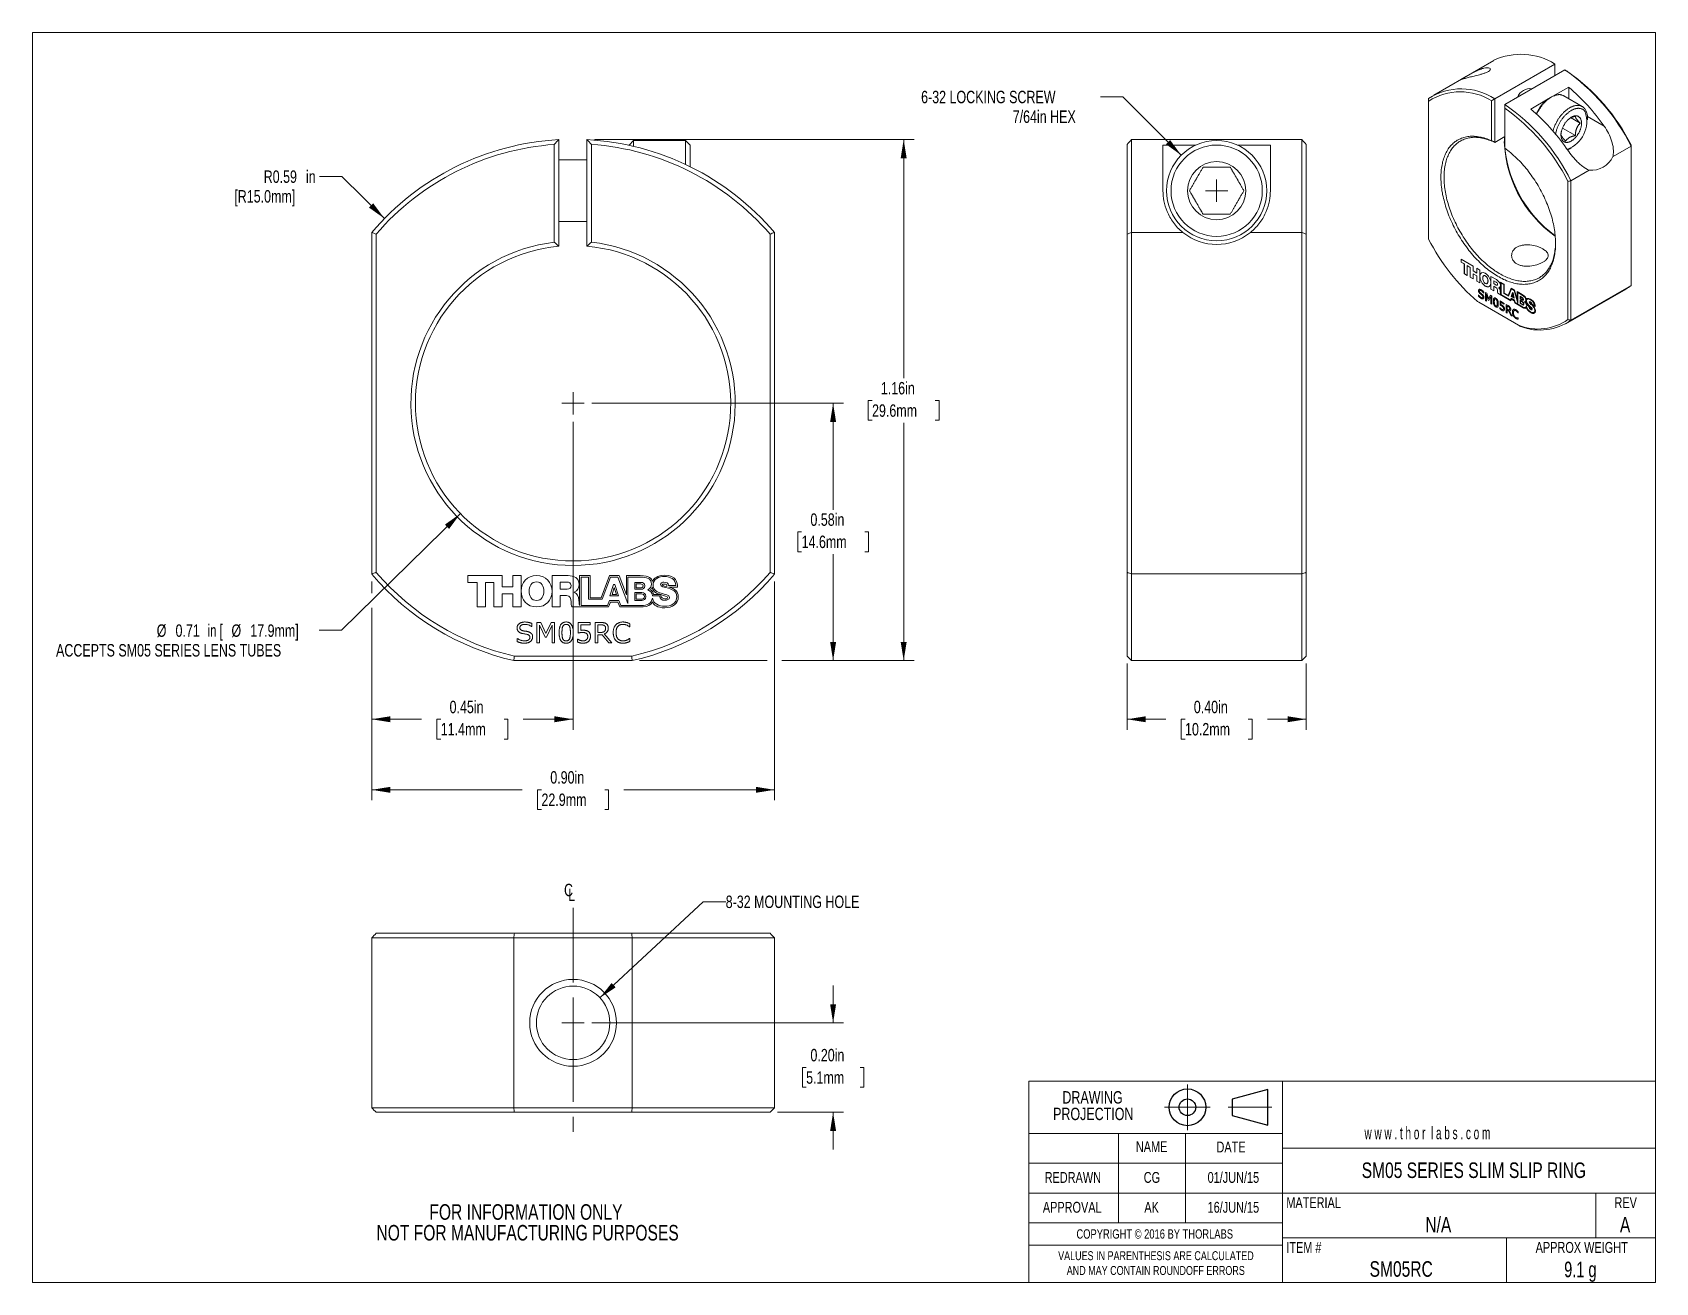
# Model space of a CAD drawing. Header units: inches. Extents: x 0.1 to 10.9, y 0.1 to 8.4.
import ezdxf

# ---------------------------------------------------------------- set-up
doc = ezdxf.new("R2010")
doc.units = ezdxf.units.IN
doc.header["$MEASUREMENT"] = 0
doc.header["$PDSIZE"] = -1
doc.linetypes.add('CENTERX2', pattern=[0.8, 0.5, -0.1, 0.1, -0.1])
doc.styles.add('SLDTEXTSTYLE0', font='TXT', dxfattribs={"width": 0.75})
doc.styles.add('SLDTEXTSTYLE1', font='TXT', dxfattribs={"width": 0.6})
doc.styles.add('SLDTEXTSTYLE2', font='TXT', dxfattribs={"width": 0.7})
doc.styles.add('SLDTEXTSTYLE3', font='TXT', dxfattribs={"width": 0.6875})
doc.dimstyles.new('SLDDIMSTYLE0', dxfattribs={"dimtxt": 0.083333, "dimasz": 0.125, "dimexe": 0, "dimexo": 0.0625, "dimgap": 0.020833, "dimtad": 0, "dimtih": 1, "dimtoh": 1, "dimlfac": 0.333333, "dimrnd": 1e-09, "dimdsep": 46, "dimtxsty": 'SLDTEXTSTYLE0', "dimsah": 1, "dimcen": 0.09, "dimadec": 0, "dimazin": 2, "dimtfac": 1, "dimtofl": 0, "dimtmove": 0, "dimatfit": 3, "dimfxl": 1, "dimfrac": 2, "dimtolj": 1, "dimtzin": 12, "dimarcsym": 0})
doc.dimstyles.new('SLDDIMSTYLE1', dxfattribs={"dimtxt": 0.083333, "dimasz": 0.125, "dimexe": 0, "dimexo": 0.0625, "dimgap": 0.020833, "dimtad": 0, "dimtih": 1, "dimtoh": 1, "dimlfac": 0.333333, "dimrnd": 1e-09, "dimzin": 0, "dimdsep": 46, "dimtxsty": 'SLDTEXTSTYLE0', "dimsah": 1, "dimcen": 0.09, "dimadec": 0, "dimazin": 0, "dimtfac": 1, "dimtofl": 0, "dimtmove": 0, "dimatfit": 3, "dimfxl": 1, "dimfrac": 2, "dimtolj": 1, "dimtzin": 12, "dimarcsym": 0})
doc.dimstyles.new('SLDDIMSTYLE2', dxfattribs={"dimtxt": 0.083333, "dimasz": 0.125, "dimexe": 0, "dimexo": 0.0625, "dimgap": 0.020833, "dimtad": 0, "dimtih": 1, "dimtoh": 1, "dimlfac": 0.333333, "dimrnd": 1e-09, "dimzin": 12, "dimdsep": 46, "dimtxsty": 'SLDTEXTSTYLE0', "dimsah": 1, "dimcen": 0.09, "dimadec": 0, "dimazin": 3, "dimtfac": 1, "dimtofl": 0, "dimtmove": 0, "dimatfit": 3, "dimfxl": 1, "dimfrac": 2, "dimtolj": 1, "dimtzin": 12, "dimarcsym": 0})
doc.dimstyles.new('SLDDIMSTYLE3', dxfattribs={"dimtxt": 0.083333, "dimasz": 0.125, "dimexe": 0, "dimexo": 0.0625, "dimgap": 0.020833, "dimtad": 0, "dimtih": 1, "dimtoh": 1, "dimlfac": 0.333333, "dimrnd": 1e-09, "dimdsep": 46, "dimtxsty": 'SLDTEXTSTYLE0', "dimsah": 1, "dimcen": 0, "dimadec": 0, "dimazin": 2, "dimtfac": 1, "dimtofl": 0, "dimtmove": 0, "dimatfit": 3, "dimfxl": 1, "dimfrac": 2, "dimtolj": 1, "dimtzin": 12, "dimarcsym": 0})
doc.dimstyles.new('SLDDIMSTYLE4', dxfattribs={"dimtxt": 0.083333, "dimasz": 0.125, "dimexe": 0, "dimexo": 0.0625, "dimgap": 0.020833, "dimtad": 0, "dimtih": 1, "dimtoh": 1, "dimlfac": 0.333333, "dimrnd": 1e-09, "dimdsep": 46, "dimtxsty": 'SLDTEXTSTYLE0', "dimsah": 1, "dimcen": 0, "dimadec": 0, "dimazin": 2, "dimtfac": 1, "dimtofl": 0, "dimtmove": 0, "dimatfit": 3, "dimfxl": 1, "dimfrac": 2, "dimtolj": 1, "dimtzin": 12, "dimarcsym": 0})
doc.dimstyles.new('SLDDIMSTYLE5', dxfattribs={"dimtxt": 0.083333, "dimasz": 0.125, "dimexe": 0, "dimexo": 0.0625, "dimgap": 0.020833, "dimtad": 0, "dimtih": 1, "dimtoh": 1, "dimlfac": 0.333333, "dimrnd": 1e-09, "dimzin": 0, "dimdsep": 46, "dimtxsty": 'SLDTEXTSTYLE0', "dimsah": 1, "dimcen": 0.09, "dimadec": 0, "dimazin": 0, "dimtfac": 1, "dimtmove": 0, "dimatfit": 0, "dimfxl": 1, "dimfrac": 2, "dimtolj": 1, "dimtzin": 12, "dimarcsym": 0})
doc.dimstyles.new('SLDDIMSTYLE6', dxfattribs={"dimtxt": 0.083333, "dimasz": 0.125, "dimexe": 0, "dimexo": 0.0625, "dimgap": 0.020833, "dimtad": 0, "dimtih": 1, "dimtoh": 1, "dimlfac": 0.333333, "dimrnd": 1e-09, "dimzin": 12, "dimdsep": 46, "dimtxsty": 'SLDTEXTSTYLE0', "dimsah": 1, "dimcen": 0, "dimadec": 0, "dimazin": 3, "dimtfac": 1, "dimtofl": 0, "dimtmove": 0, "dimatfit": 3, "dimfxl": 1, "dimfrac": 2, "dimtolj": 1, "dimtzin": 12, "dimarcsym": 0})

msp = doc.modelspace()

# ---------------------------------------------------------------- texts
at = {"color": 7, "linetype": 'Continuous', "lineweight": 0}
for s, insert, char_height, attachment_point, style in [('w w w . t h o r  l a b s . c o m', (8.989, 1.104), 0.08333, 1, 'SLDTEXTSTYLE1'), ('NAME', (7.562, 1.007), 0.0729, 2, 'SLDTEXTSTYLE0'), ('DATE', (7.997, 1.005), 0.0729, 1, 'SLDTEXTSTYLE0'), ('REDRAWN', (7.034, 0.801), 0.0729, 2, 'SLDTEXTSTYLE0'), ('CG', (7.564, 0.801), 0.0729, 2, 'SLDTEXTSTYLE0'), ('01/JUN/15', (8.11, 0.801), 0.0729, 2, 'SLDTEXTSTYLE0'), ('SM05 SERIES SLIM SLIP RING', (9.722, 0.865), 0.10417, 2, 'SLDTEXTSTYLE0'), ('APPROVAL', (7.03, 0.601), 0.0729, 2, 'SLDTEXTSTYLE0'), ('AK', (7.562, 0.601), 0.0729, 2, 'SLDTEXTSTYLE0'), ('16/JUN/15', (8.11, 0.601), 0.0729, 2, 'SLDTEXTSTYLE0'), ('MATERIAL', (8.465, 0.632), 0.0729, 1, 'SLDTEXTSTYLE0'), ('REV', (10.74, 0.632), 0.0729, 2, 'SLDTEXTSTYLE0'), ('N/A', (9.484, 0.5), 0.1042, 2, 'SLDTEXTSTYLE0'), ('A', (10.736, 0.5), 0.104, 2, 'SLDTEXTSTYLE0'), ('COPYRIGHT © 2016 BY THORLABS', (7.583, 0.417), 0.0625, 2, 'SLDTEXTSTYLE0'), ('ITEM #', (8.465, 0.332), 0.0729, 1, 'SLDTEXTSTYLE0'), ('APPROX WEIGHT', (10.445, 0.332), 0.07292, 2, 'SLDTEXTSTYLE0'), ('SM05RC', (9.235, 0.203), 0.1042, 2, 'SLDTEXTSTYLE0'), ('9.1 g', (10.436, 0.2), 0.1042, 2, 'SLDTEXTSTYLE2')]:
    msp.add_mtext(s, dxfattribs=dict(at, insert=insert, char_height=char_height, attachment_point=attachment_point, style=style))

# ---------------------------------------------------------------- blocks, each defined once
blk = doc.blocks.new('Third Angle Projection Block')
at = {"color": 7, "linetype": 'CENTERX2', "lineweight": 0}
for p, q in [((3.995, 0.938), (3.995, 0.554)), ((3.803, 0.746), (4.187, 0.746)), ((4.336, 0.746), (4.703, 0.746))]:
    blk.add_line(p, q, dxfattribs=at)
at = {"color": 7, "linetype": 'Continuous', "lineweight": 30}
for p, q in [((4.67, 0.896), (4.37, 0.815)), ((4.67, 0.596), (4.67, 0.896)), ((4.37, 0.815), (4.37, 0.676)), ((4.37, 0.676), (4.67, 0.596))]:
    blk.add_line(p, q, dxfattribs=at)
for radius in [0.154, 0.0696]:
    blk.add_circle((3.995, 0.746), radius, dxfattribs=at)
at = {"color": 7, "linetype": 'Continuous', "lineweight": 0}
blk.add_point((3.995, 0.746), dxfattribs=at)
blk = doc.blocks.new('SW_NOTE_0')
at = {"color": 0, "linetype": 'Continuous', "lineweight": 0, "char_height": 0.06, "attachment_point": 2, "style": 'SLDTEXTSTYLE0'}
for s, insert in [('VALUES IN PARENTHESIS ARE CALCULATED', (0.784, 0.077)), ('AND MAY CONTAIN ROUNDOFF ERRORS', (0.783, -0.022))]:
    blk.add_mtext(s, dxfattribs=dict(at, insert=insert))
blk = doc.blocks.new('SW_NOTE_1')
at = {"color": 0, "linetype": 'Continuous', "lineweight": 0, "char_height": 0.0833, "attachment_point": 2, "style": 'SLDTEXTSTYLE0'}
for s, insert in [('DRAWING', (0.267, 0.107)), ('PROJECTION', (0.272, -0.004))]:
    blk.add_mtext(s, dxfattribs=dict(at, insert=insert))
blk = doc.blocks.new('SW_NOTE_2')
at = {"color": 0, "linetype": 'Continuous', "lineweight": 0, "char_height": 0.10417, "attachment_point": 2, "style": 'SLDTEXTSTYLE0'}
for s, insert in [('FOR INFORMATION ONLY', (0.822, 0.134)), ('NOT FOR MANUFACTURING PURPOSES', (0.833, -0.005))]:
    blk.add_mtext(s, dxfattribs=dict(at, insert=insert))
blk = doc.blocks.new('_D')
at = {"color": 8, "linetype": 'Continuous', "lineweight": 0}
for p, q in [((3.809, 5.954), (5.497, 5.954)), ((5.427, 5.954), (5.427, 5.241)), ((5.216, 5.092), (5.19, 5.092)), ((5.19, 5.092), (5.19, 4.959)), ((5.639, 5.092), (5.665, 5.092)), ((5.665, 5.092), (5.665, 4.959)), ((5.19, 4.959), (5.216, 4.959)), ((5.427, 4.229), (5.427, 4.943)), ((5.665, 4.959), (5.639, 4.959)), ((4.13, 4.229), (4.984, 4.229)), ((5.084, 4.229), (5.497, 4.229))]:
    blk.add_line(p, q, dxfattribs=at)
for points in [[(5.427, 5.954), (5.407, 5.829), (5.447, 5.829)], [(5.427, 4.229), (5.447, 4.354), (5.407, 4.354)]]:
    blk.add_solid(points, dxfattribs=at)
at = {"color": 8, "linetype": 'Continuous', "lineweight": 0, "char_height": 0.0833, "attachment_point": 1, "style": 'SLDTEXTSTYLE0'}
for s, insert in [('0.58in', (5.275, 5.216)), ('14.6mm', (5.216, 5.067))]:
    blk.add_mtext(s, dxfattribs=dict(at, insert=insert))
blk = doc.blocks.new('_D_1')
at = {"color": 8, "linetype": 'Continuous', "lineweight": 0}
for p, q in [((3.684, 5.829), (3.684, 3.766)), ((2.334, 4.76), (2.334, 4.682)), ((2.334, 4.582), (2.334, 3.766)), ((2.334, 3.836), (2.668, 3.836)), ((2.797, 3.836), (2.771, 3.836)), ((2.771, 3.836), (2.771, 3.703)), ((3.221, 3.836), (3.246, 3.836)), ((3.246, 3.836), (3.246, 3.703)), ((3.684, 3.836), (3.35, 3.836)), ((2.771, 3.703), (2.797, 3.703)), ((3.246, 3.703), (3.221, 3.703))]:
    blk.add_line(p, q, dxfattribs=at)
for points in [[(2.334, 3.836), (2.459, 3.816), (2.459, 3.856)], [(3.684, 3.836), (3.559, 3.856), (3.559, 3.816)]]:
    blk.add_solid(points, dxfattribs=at)
at = {"color": 8, "linetype": 'Continuous', "lineweight": 0, "char_height": 0.0833, "attachment_point": 1, "style": 'SLDTEXTSTYLE0'}
for s, insert in [('0.45in', (2.856, 3.96)), ('11.4mm', (2.797, 3.811))]:
    blk.add_mtext(s, dxfattribs=dict(at, insert=insert))
blk = doc.blocks.new('_D_2')
at = {"color": 8, "linetype": 'Continuous', "lineweight": 0}
for p, q in [((2.334, 4.76), (2.334, 4.682)), ((5.034, 4.76), (5.034, 3.293)), ((2.334, 4.582), (2.334, 3.293)), ((2.334, 3.363), (3.343, 3.363)), ((3.472, 3.363), (3.446, 3.363)), ((3.446, 3.363), (3.446, 3.231)), ((3.896, 3.363), (3.921, 3.363)), ((3.921, 3.363), (3.921, 3.231)), ((5.034, 3.363), (4.025, 3.363)), ((3.446, 3.231), (3.472, 3.231)), ((3.921, 3.231), (3.896, 3.231))]:
    blk.add_line(p, q, dxfattribs=at)
for points in [[(2.334, 3.363), (2.459, 3.343), (2.459, 3.383)], [(5.034, 3.363), (4.909, 3.383), (4.909, 3.343)]]:
    blk.add_solid(points, dxfattribs=at)
at = {"color": 8, "linetype": 'Continuous', "lineweight": 0, "char_height": 0.0833, "attachment_point": 1, "style": 'SLDTEXTSTYLE0'}
for s, insert in [('0.90in', (3.531, 3.488)), ('22.9mm', (3.472, 3.338))]:
    blk.add_mtext(s, dxfattribs=dict(at, insert=insert))
blk = doc.blocks.new('_D_3')
at = {"color": 8, "linetype": 'Continuous', "lineweight": 0}
for p, q in [((3.827, 7.722), (5.97, 7.722)), ((5.9, 7.722), (5.9, 6.122)), ((5.688, 5.972), (5.663, 5.972)), ((5.663, 5.972), (5.663, 5.84)), ((6.112, 5.972), (6.137, 5.972)), ((6.137, 5.972), (6.137, 5.84)), ((5.663, 5.84), (5.688, 5.84)), ((5.9, 4.229), (5.9, 5.823)), ((6.137, 5.84), (6.112, 5.84)), ((4.13, 4.229), (4.984, 4.229)), ((5.084, 4.229), (5.97, 4.229))]:
    blk.add_line(p, q, dxfattribs=at)
for points in [[(5.9, 7.722), (5.88, 7.597), (5.92, 7.597)], [(5.9, 4.229), (5.92, 4.354), (5.88, 4.354)]]:
    blk.add_solid(points, dxfattribs=at)
at = {"color": 8, "linetype": 'Continuous', "lineweight": 0, "char_height": 0.0833, "attachment_point": 1, "style": 'SLDTEXTSTYLE0'}
for s, insert in [('1.16in', (5.747, 6.097)), ('29.6mm', (5.688, 5.947))]:
    blk.add_mtext(s, dxfattribs=dict(at, insert=insert))
blk = doc.blocks.new('_D_4')
at = {"color": 8, "linetype": 'Continuous', "lineweight": 0}
for p, q in [((2.133, 7.474), (1.983, 7.474)), ((2.419, 7.193), (2.133, 7.474))]:
    blk.add_line(p, q, dxfattribs=at)
blk.add_solid([(2.419, 7.193), (2.344, 7.295), (2.316, 7.266)], dxfattribs=at)
at = {"color": 8, "linetype": 'Continuous', "lineweight": 0, "char_height": 0.0833, "attachment_point": 1, "style": 'SLDTEXTSTYLE0'}
for s, insert in [('R0.59', (1.61, 7.515)), ('in', (1.893, 7.515)), ('[R15.0mm]', (1.413, 7.383))]:
    blk.add_mtext(s, dxfattribs=dict(at, insert=insert))
blk = doc.blocks.new('_D_5')
at = {"color": 8, "linetype": 'Continuous', "lineweight": 0}
for p, q in [((2.928, 5.214), (2.132, 4.434)), ((2.132, 4.434), (1.982, 4.434))]:
    blk.add_line(p, q, dxfattribs=at)
blk.add_solid([(2.928, 5.214), (2.825, 5.141), (2.853, 5.112)], dxfattribs=at)
at = {"color": 8, "linetype": 'Continuous', "lineweight": 0, "attachment_point": 1}
for s, insert, char_height, style in [('%%c', (0.893, 4.472), 0.0833, 'SLDTEXTSTYLE0'), ('0.71', (1.019, 4.472), 0.0833, 'SLDTEXTSTYLE0'), ('in [', (1.234, 4.472), 0.0833, 'SLDTEXTSTYLE3'), ('%%c', (1.394, 4.472), 0.0833, 'SLDTEXTSTYLE0'), ('17.9mm]', (1.52, 4.472), 0.0833, 'SLDTEXTSTYLE0'), ('ACCEPTS SM05 SERIES LENS TUBES', (0.218, 4.34), 0.08333, 'SLDTEXTSTYLE0')]:
    blk.add_mtext(s, dxfattribs=dict(at, insert=insert, char_height=char_height, style=style))
blk = doc.blocks.new('SW_CENTERMARKSYMBOL_0')
at = {"color": 0, "linetype": 'Continuous', "lineweight": 0}
for q in [(-0.075, 0), (0, 0.075), (0, -0.075), (0.075, 0)]:
    blk.add_line((0, 0), q, dxfattribs=at)
blk = doc.blocks.new('_D_6')
at = {"color": 8, "linetype": 'Continuous', "lineweight": 0}
for p, q in [((5.427, 1.801), (5.427, 2.051)), ((3.809, 1.801), (5.497, 1.801)), ((5.246, 1.501), (5.221, 1.501)), ((5.221, 1.501), (5.221, 1.369)), ((5.609, 1.501), (5.634, 1.501)), ((5.634, 1.501), (5.634, 1.369)), ((5.221, 1.369), (5.246, 1.369)), ((5.634, 1.369), (5.609, 1.369)), ((5.054, 1.201), (5.497, 1.201)), ((5.427, 1.201), (5.427, 0.951))]:
    blk.add_line(p, q, dxfattribs=at)
for points in [[(5.427, 1.801), (5.447, 1.926), (5.407, 1.926)], [(5.427, 1.201), (5.407, 1.076), (5.447, 1.076)]]:
    blk.add_solid(points, dxfattribs=at)
at = {"color": 8, "linetype": 'Continuous', "lineweight": 0, "char_height": 0.0833, "attachment_point": 1, "style": 'SLDTEXTSTYLE0'}
for s, insert in [('0.20in', (5.275, 1.626)), ('5.1mm', (5.246, 1.476))]:
    blk.add_mtext(s, dxfattribs=dict(at, insert=insert))
blk = doc.blocks.new('_D_7')
at = {"color": 8, "linetype": 'Continuous', "lineweight": 0}
for p, q in [((3.864, 1.969), (4.557, 2.613)), ((4.557, 2.613), (4.707, 2.613))]:
    blk.add_line(p, q, dxfattribs=at)
blk.add_solid([(3.864, 1.969), (3.969, 2.039), (3.942, 2.068)], dxfattribs=at)
at = {"color": 8, "linetype": 'Continuous', "lineweight": 0, "insert": (4.707, 2.654), "char_height": 0.08333, "attachment_point": 1, "style": 'SLDTEXTSTYLE0'}
blk.add_mtext('8-32 MOUNTING HOLE', dxfattribs=at)
blk = doc.blocks.new('SW_SYMBOL_MOD_CL')
at = {"color": 0, "linetype": 'Continuous', "lineweight": 0, "char_height": 30.8, "attachment_point": 5, "style": 'SLDTEXTSTYLE0'}
for s, insert in [('C', (15.7, 23.6)), ('L', (23.6, 11.8))]:
    blk.add_mtext(s, dxfattribs=dict(at, insert=insert))
blk = doc.blocks.new('SW_CENTERMARKSYMBOL_1')
at = {"color": 0, "linetype": 'Continuous', "lineweight": 0}
for q in [(-0.075, 0), (0, 0.075), (0, -0.075), (0.075, 0)]:
    blk.add_line((0, 0), q, dxfattribs=at)
blk = doc.blocks.new('_D_8')
at = {"color": 8, "linetype": 'Continuous', "lineweight": 0}
for p, q in [((7.398, 4.209), (7.398, 3.766)), ((8.598, 4.209), (8.598, 3.766)), ((7.398, 3.836), (7.657, 3.836)), ((7.786, 3.836), (7.761, 3.836)), ((7.761, 3.836), (7.761, 3.703)), ((8.21, 3.836), (8.235, 3.836)), ((8.235, 3.836), (8.235, 3.703)), ((8.598, 3.836), (8.339, 3.836)), ((7.761, 3.703), (7.786, 3.703)), ((8.235, 3.703), (8.21, 3.703))]:
    blk.add_line(p, q, dxfattribs=at)
for points in [[(7.398, 3.836), (7.523, 3.816), (7.523, 3.856)], [(8.598, 3.836), (8.473, 3.856), (8.473, 3.816)]]:
    blk.add_solid(points, dxfattribs=at)
at = {"color": 8, "linetype": 'Continuous', "lineweight": 0, "char_height": 0.0833, "attachment_point": 1, "style": 'SLDTEXTSTYLE0'}
for s, insert in [('0.40in', (7.845, 3.96)), ('10.2mm', (7.786, 3.811))]:
    blk.add_mtext(s, dxfattribs=dict(at, insert=insert))
blk = doc.blocks.new('_D_9')
at = {"color": 8, "linetype": 'Continuous', "lineweight": 0}
for p, q in [((7.369, 8.008), (7.219, 8.008)), ((7.761, 7.617), (7.369, 8.008))]:
    blk.add_line(p, q, dxfattribs=at)
blk.add_solid([(7.761, 7.617), (7.686, 7.719), (7.658, 7.691)], dxfattribs=at)
at = {"color": 8, "linetype": 'Continuous', "lineweight": 0, "attachment_point": 1, "style": 'SLDTEXTSTYLE0'}
for s, insert, char_height in [('6-32 LOCKING SCREW', (6.017, 8.049), 0.08333), ('7/64in HEX', (6.631, 7.917), 0.0833)]:
    blk.add_mtext(s, dxfattribs=dict(at, insert=insert, char_height=char_height))
blk = doc.blocks.new('SW_CENTERMARKSYMBOL_2')
at = {"color": 0, "linetype": 'Continuous', "lineweight": 0}
for q in [(-0.075, 0), (0, 0.075), (0, -0.075), (0.075, 0)]:
    blk.add_line((0, 0), q, dxfattribs=at)

# ---------------------------------------------------------------- dimensions: what is measured, and where the dimension line sits
at = {"color": 8, "linetype": 'Continuous', "lineweight": 0}
for p1, p2, text, picture, middle in [((8.236, 7.142), (7.761, 7.617), '6-32 LOCKING SCREW\\P7/64in HEX', '_D_9', (6.603, 8.008)), ((3.504, 1.634), (3.864, 1.969), '8-32 MOUNTING HOLE', '_D_7', (5.293, 2.613))]:
    dim = msp.add_diameter_dim_2p(p1=p1, p2=p2, text=text, dimstyle='SLDDIMSTYLE6', override={"dimpost": '<>'}, dxfattribs=at)
    dim.commit()
    dim.dimension.update_dxf_attribs({"geometry": picture, "text_midpoint": middle, "dimtype": 163})
for base, p1, p2, dimstyle, picture, middle in [((5.9, 4.229), (3.777, 7.722), (4.08, 4.229), 'SLDDIMSTYLE2', '_D_3', (5.9, 5.972)), ((5.427426713, 4.229370028), (3.758725926, 5.954370028), (4.080305048, 4.229370028), 'SLDDIMSTYLE0', '_D', (5.427426713, 5.091870028)), ((5.427, 1.201), (3.759, 1.801), (5.004, 1.201), 'SLDDIMSTYLE5', '_D_6', (5.427, 1.501))]:
    dim = msp.add_linear_dim(base=base, p1=p1, p2=p2, angle=90, dimstyle=dimstyle, dxfattribs=at)
    dim.commit()
    dim.dimension.update_dxf_attribs({"geometry": picture, "text_midpoint": middle, "dimtype": 160})
dim = msp.add_radius_dim(center=(3.684, 5.954), mpoint=(2.419, 7.193), text='<>in\\P[R15.0mm]', dimstyle='SLDDIMSTYLE3', dxfattribs=at)
dim.commit()
dim.dimension.update_dxf_attribs({"geometry": '_D_4', "text_midpoint": (1.698, 7.474), "dimtype": 164})
dim = msp.add_diameter_dim_2p(p1=(4.4391, 6.6945), p2=(2.9284, 5.2143), text='<>in [%%c17.9mm]\\PACCEPTS SM05 SERIES LENS TUBES', dimstyle='SLDDIMSTYLE4', dxfattribs=at)
dim.commit()
dim.dimension.update_dxf_attribs({"geometry": '_D_5', "text_midpoint": (1.1003, 4.4344), "dimtype": 163})
for base, p1, p2, dimstyle, picture, middle in [((2.334, 3.836), (3.684, 5.879), (2.334, 4.81), 'SLDDIMSTYLE0', '_D_1', (3.009, 3.836)), ((5.034, 3.363), (2.334, 4.81), (5.034, 4.81), 'SLDDIMSTYLE1', '_D_2', (3.684, 3.363)), ((8.598, 3.836), (7.398, 4.259), (8.598, 4.259), 'SLDDIMSTYLE1', '_D_8', (7.998, 3.836))]:
    dim = msp.add_linear_dim(base=base, p1=p1, p2=p2, dimstyle=dimstyle, dxfattribs=at)
    dim.commit()
    dim.dimension.update_dxf_attribs({"geometry": picture, "text_midpoint": middle, "dimtype": 160})

# ---------------------------------------------------------------- linework, layer by layer
at = {"color": 7, "linetype": 'Continuous', "lineweight": 0}
for p, q in [((0.06, 8.44), (10.94, 8.44)), ((0.06, 8.44), (0.06, 0.06)), ((10.94, 8.44), (10.94, 0.06)), ((9.857, 8.253), (9.454, 8.02)), ((9.862, 7.995), (10.265, 8.228)), ((9.929, 7.957), (10.332, 8.189)), ((10.265, 8.151), (10.265, 8.228)), ((10.113, 8.063), (10.111, 8.064)), ((10.358, 8.073), (10.251, 8.012)), ((10.358, 7.996), (10.358, 8.073)), ((9.419, 7.98), (9.419, 7.054)), ((9.841, 7.715), (9.841, 7.982)), ((9.862, 7.995), (9.862, 7.703)), ((10.221, 7.994), (10.103, 7.926)), ((10.241, 8.007), (10.23, 8)), ((10.448, 7.944), (10.325, 8.015)), ((9.929, 7.931), (9.929, 7.664)), ((10.371, 7.869), (10.435, 7.832)), ((10.483, 7.854), (10.483, 7.867)), ((9.862, 7.703), (9.929, 7.742)), ((10.316, 7.799), (10.403, 7.749)), ((3.558, 7.035), (3.558, 7.69)), ((3.588, 7.722), (3.588, 7.008)), ((3.777, 7.008), (3.777, 7.722)), ((3.807, 7.69), (3.807, 7.035)), ((4.089, 7.715), (4.059, 7.685)), ((4.059, 7.684), (4.059, 7.685)), ((4.438, 7.715), (4.089, 7.715)), ((4.089, 7.715), (4.089, 7.677)), ((4.468, 7.685), (4.438, 7.715)), ((4.438, 7.556), (4.438, 7.715)), ((4.468, 7.685), (4.468, 7.541)), ((7.398, 7.088), (7.398, 7.69)), ((7.428, 7.722), (7.428, 7.099)), ((7.428, 7.722), (8.568, 7.722)), ((7.857, 7.684), (7.638, 7.684)), ((7.638, 7.379), (7.638, 7.684)), ((8.358, 7.684), (8.139, 7.684)), ((8.358, 7.684), (8.358, 7.379)), ((8.568, 7.099), (8.568, 7.722)), ((8.598, 7.69), (8.598, 7.088)), ((10.365, 7.661), (10.375, 7.667)), ((10.655, 7.608), (10.777, 7.678)), ((10.777, 6.744), (10.777, 7.678)), ((3.777, 7.586), (3.588, 7.586)), ((10.373, 7.446), (10.495, 7.516)), ((10.352, 6.516), (10.352, 7.441)), ((10.373, 7.446), (10.373, 6.511)), ((2.334, 4.81), (2.334, 7.099)), ((2.364, 7.088), (2.364, 4.821)), ((3.588, 7.173), (3.777, 7.173)), ((5.004, 4.821), (5.004, 7.088)), ((5.034, 7.099), (5.034, 4.81)), ((7.398, 4.821), (7.398, 7.088)), ((7.428, 7.099), (7.772, 7.099)), ((7.428, 7.099), (7.428, 4.81)), ((8.224, 7.099), (8.568, 7.099)), ((8.568, 4.81), (8.568, 7.099)), ((8.598, 7.088), (8.598, 4.821)), ((9.636, 6.92), (9.717, 6.873)), ((9.636, 6.901), (9.636, 6.92)), ((9.636, 6.901), (9.636, 6.92)), ((9.658, 6.888), (9.636, 6.901)), ((9.659, 6.888), (9.636, 6.901)), ((9.636, 6.901), (9.636, 6.901)), ((9.658, 6.822), (9.658, 6.888)), ((9.659, 6.888), (9.658, 6.888)), ((9.659, 6.822), (9.659, 6.888)), ((9.678, 6.877), (9.678, 6.81)), ((9.698, 6.865), (9.678, 6.877)), ((9.698, 6.865), (9.678, 6.877)), ((9.678, 6.877), (9.678, 6.877)), ((9.698, 6.799), (9.698, 6.865)), ((9.698, 6.799), (9.698, 6.865)), ((9.698, 6.865), (9.698, 6.865)), ((9.717, 6.873), (9.717, 6.842)), ((9.743, 6.827), (9.743, 6.859)), ((9.743, 6.859), (9.762, 6.847)), ((9.743, 6.827), (9.743, 6.859)), ((9.678, 6.81), (9.658, 6.822)), ((9.659, 6.822), (9.658, 6.822)), ((9.678, 6.811), (9.659, 6.822)), ((9.717, 6.788), (9.698, 6.799)), ((9.717, 6.788), (9.698, 6.799)), ((9.698, 6.799), (9.698, 6.799)), ((9.717, 6.842), (9.743, 6.827)), ((9.717, 6.823), (9.717, 6.788)), ((9.743, 6.808), (9.717, 6.823)), ((9.718, 6.823), (9.717, 6.823)), ((9.743, 6.808), (9.718, 6.823)), ((9.743, 6.827), (9.743, 6.827)), ((9.743, 6.773), (9.743, 6.808)), ((9.743, 6.773), (9.743, 6.808)), ((9.743, 6.808), (9.743, 6.808)), ((9.762, 6.762), (9.743, 6.773)), ((9.762, 6.762), (9.743, 6.773)), ((9.743, 6.773), (9.743, 6.773)), ((9.762, 6.847), (9.762, 6.762)), ((9.763, 6.805), (9.763, 6.805)), ((9.788, 6.81), (9.788, 6.81)), ((9.799, 6.809), (9.799, 6.809)), ((9.81, 6.756), (9.811, 6.757)), ((9.817, 6.773), (9.816, 6.773)), ((9.836, 6.805), (9.874, 6.783)), ((9.836, 6.719), (9.836, 6.805)), ((9.836, 6.719), (9.836, 6.805)), ((9.871, 6.767), (9.855, 6.776)), ((9.855, 6.776), (9.855, 6.757)), ((9.871, 6.767), (9.855, 6.776)), ((9.855, 6.776), (9.855, 6.776)), ((9.855, 6.757), (9.872, 6.747)), ((9.871, 6.767), (9.871, 6.767)), ((9.878, 6.746), (9.878, 6.746)), ((9.881, 6.752), (9.881, 6.752)), ((9.926, 6.753), (9.901, 6.767)), ((9.901, 6.767), (9.901, 6.686)), ((9.901, 6.767), (9.901, 6.686)), ((9.905, 6.761), (9.923, 6.751)), ((9.905, 6.683), (9.905, 6.761)), ((9.905, 6.761), (9.923, 6.751)), ((9.905, 6.761), (9.905, 6.761)), ((9.923, 6.751), (9.923, 6.691)), ((9.923, 6.751), (9.923, 6.691)), ((9.923, 6.751), (9.923, 6.751)), ((9.926, 6.692), (9.926, 6.753)), ((9.753, 6.71), (9.753, 6.71)), ((9.753, 6.681), (9.753, 6.681)), ((9.753, 6.672), (9.753, 6.681)), ((9.753, 6.672), (9.753, 6.681)), ((9.753, 6.672), (9.753, 6.672)), ((9.762, 6.711), (9.762, 6.711)), ((9.766, 6.687), (9.766, 6.687)), ((9.771, 6.709), (9.771, 6.709)), ((9.771, 6.658), (9.771, 6.657)), ((9.777, 6.678), (9.777, 6.678)), ((9.781, 6.662), (9.781, 6.662)), ((9.783, 6.666), (9.783, 6.666)), ((9.786, 6.655), (9.785, 6.654)), ((9.785, 6.654), (9.785, 6.654)), ((9.788, 6.702), (9.788, 6.693)), ((9.788, 6.693), (9.788, 6.693)), ((9.788, 6.693), (9.788, 6.693)), ((9.788, 6.693), (9.788, 6.693)), ((9.799, 6.74), (9.799, 6.74)), ((9.8, 6.697), (9.809, 6.692)), ((9.8, 6.642), (9.8, 6.697)), ((9.8, 6.642), (9.8, 6.697)), ((9.806, 6.638), (9.8, 6.642)), ((9.806, 6.639), (9.8, 6.642)), ((9.8, 6.642), (9.8, 6.642)), ((9.806, 6.686), (9.806, 6.638)), ((9.819, 6.646), (9.806, 6.686)), ((9.819, 6.646), (9.806, 6.686)), ((9.806, 6.686), (9.806, 6.686)), ((9.809, 6.692), (9.821, 6.654)), ((9.823, 6.644), (9.819, 6.646)), ((9.823, 6.644), (9.819, 6.646)), ((9.819, 6.646), (9.819, 6.646)), ((9.821, 6.654), (9.833, 6.678)), ((9.821, 6.654), (9.833, 6.678)), ((9.821, 6.654), (9.821, 6.654)), ((9.836, 6.669), (9.823, 6.644)), ((9.833, 6.678), (9.842, 6.673)), ((9.855, 6.708), (9.836, 6.719)), ((9.855, 6.708), (9.836, 6.719)), ((9.836, 6.719), (9.836, 6.719)), ((9.836, 6.621), (9.836, 6.669)), ((9.836, 6.621), (9.836, 6.669)), ((9.836, 6.669), (9.836, 6.669)), ((9.842, 6.673), (9.842, 6.618)), ((9.853, 6.639), (9.853, 6.639)), ((9.855, 6.739), (9.855, 6.708)), ((9.87, 6.731), (9.855, 6.739)), ((9.87, 6.731), (9.855, 6.739)), ((9.855, 6.739), (9.855, 6.739)), ((9.863, 6.653), (9.863, 6.653)), ((9.869, 6.652), (9.869, 6.652)), ((9.87, 6.731), (9.87, 6.731)), ((9.877, 6.642), (9.877, 6.642)), ((9.881, 6.707), (9.881, 6.707)), ((9.97, 6.642), (9.883, 6.692)), ((9.97, 6.642), (9.883, 6.692)), ((9.883, 6.692), (9.883, 6.692)), ((9.888, 6.729), (9.888, 6.729)), ((9.888, 6.729), (9.888, 6.729)), ((9.898, 6.641), (9.926, 6.624)), ((9.898, 6.612), (9.898, 6.641)), ((9.898, 6.612), (9.898, 6.64)), ((9.901, 6.686), (9.901, 6.686)), ((9.967, 6.648), (9.905, 6.683)), ((9.923, 6.691), (9.955, 6.672)), ((9.923, 6.691), (9.955, 6.672)), ((9.923, 6.691), (9.923, 6.691)), ((9.952, 6.677), (9.926, 6.692)), ((9.972, 6.726), (9.952, 6.677)), ((9.972, 6.726), (9.952, 6.677)), ((9.952, 6.677), (9.952, 6.677)), ((9.955, 6.672), (9.974, 6.721)), ((9.972, 6.658), (9.967, 6.648)), ((9.972, 6.658), (9.967, 6.648)), ((9.967, 6.648), (9.967, 6.648)), ((9.97, 6.642), (9.974, 6.652)), ((9.995, 6.713), (9.972, 6.726)), ((9.994, 6.645), (9.972, 6.658)), ((9.982, 6.696), (9.973, 6.67)), ((9.982, 6.696), (9.973, 6.67)), ((9.993, 6.659), (9.973, 6.67)), ((9.993, 6.659), (9.973, 6.67)), ((9.973, 6.67), (9.973, 6.67)), ((9.974, 6.721), (9.992, 6.711)), ((9.974, 6.721), (9.992, 6.711)), ((9.974, 6.721), (9.974, 6.721)), ((9.974, 6.652), (9.992, 6.642)), ((9.974, 6.652), (9.992, 6.642)), ((9.974, 6.652), (9.974, 6.652)), ((9.983, 6.687), (9.978, 6.672)), ((9.978, 6.672), (9.988, 6.666)), ((9.982, 6.696), (9.985, 6.694)), ((9.988, 6.666), (9.983, 6.687)), ((9.983, 6.687), (9.983, 6.687)), ((9.988, 6.666), (9.983, 6.687)), ((9.985, 6.694), (9.993, 6.659)), ((9.988, 6.666), (9.988, 6.666)), ((9.992, 6.711), (10.016, 6.625)), ((9.992, 6.711), (10.016, 6.625)), ((9.992, 6.711), (9.992, 6.711)), ((9.992, 6.642), (9.996, 6.627)), ((9.992, 6.642), (9.996, 6.627)), ((9.992, 6.642), (9.992, 6.642)), ((9.999, 6.629), (9.994, 6.645)), ((10.012, 6.65), (9.995, 6.713)), ((10.045, 6.684), (10.012, 6.703)), ((10.012, 6.703), (10.012, 6.65)), ((10.012, 6.703), (10.012, 6.65)), ((10.012, 6.65), (10.012, 6.65)), ((10.016, 6.697), (10.047, 6.679)), ((10.016, 6.625), (10.016, 6.697)), ((10.016, 6.697), (10.047, 6.679)), ((10.016, 6.697), (10.016, 6.697)), ((10.032, 6.673), (10.047, 6.664)), ((10.032, 6.654), (10.032, 6.673)), ((10.032, 6.654), (10.032, 6.673)), ((10.047, 6.645), (10.032, 6.654)), ((10.047, 6.645), (10.032, 6.654)), ((10.032, 6.654), (10.032, 6.654)), ((10.032, 6.645), (10.049, 6.635)), ((10.032, 6.645), (10.032, 6.624)), ((10.032, 6.645), (10.032, 6.624)), ((10.046, 6.661), (10.035, 6.667)), ((10.035, 6.667), (10.035, 6.656)), ((10.046, 6.661), (10.035, 6.667)), ((10.035, 6.667), (10.035, 6.667)), ((10.035, 6.656), (10.046, 6.65)), ((10.048, 6.632), (10.035, 6.64)), ((10.035, 6.64), (10.035, 6.626)), ((10.048, 6.632), (10.035, 6.64)), ((10.035, 6.64), (10.035, 6.64)), ((10.046, 6.661), (10.046, 6.661)), ((10.047, 6.679), (10.047, 6.679)), ((10.047, 6.645), (10.047, 6.645)), ((10.05, 6.649), (10.05, 6.649)), ((10.052, 6.652), (10.052, 6.652)), ((10.071, 6.646), (10.071, 6.645)), ((10.074, 6.652), (10.074, 6.652)), ((10.08, 6.652), (10.08, 6.652)), ((10.103, 6.649), (10.102, 6.648)), ((10.339, 6.487), (10.742, 6.72)), ((10.373, 6.511), (10.777, 6.744)), ((9.747, 6.636), (10.025, 6.476)), ((10.036, 6.469), (9.756, 6.631)), ((9.842, 6.618), (9.836, 6.621)), ((9.842, 6.618), (9.836, 6.621)), ((9.836, 6.621), (9.836, 6.621)), ((9.869, 6.601), (9.869, 6.601)), ((9.875, 6.606), (9.876, 6.606)), ((9.877, 6.608), (9.877, 6.608)), ((9.879, 6.624), (9.879, 6.624)), ((9.896, 6.596), (9.897, 6.596)), ((9.896, 6.588), (9.896, 6.596)), ((9.896, 6.588), (9.896, 6.596)), ((9.896, 6.588), (9.896, 6.588)), ((9.898, 6.612), (9.898, 6.612)), ((9.904, 6.631), (9.904, 6.616)), ((9.926, 6.618), (9.904, 6.631)), ((9.926, 6.618), (9.904, 6.631)), ((9.904, 6.631), (9.904, 6.631)), ((9.908, 6.608), (9.908, 6.608)), ((9.91, 6.577), (9.91, 6.577)), ((9.917, 6.6), (9.917, 6.6)), ((9.918, 6.582), (9.918, 6.582)), ((9.92, 6.59), (9.92, 6.59)), ((9.926, 6.624), (9.926, 6.618)), ((9.938, 6.617), (9.952, 6.61)), ((9.938, 6.562), (9.938, 6.617)), ((9.945, 6.559), (9.938, 6.562)), ((9.939, 6.562), (9.938, 6.562)), ((9.939, 6.562), (9.939, 6.617)), ((9.945, 6.559), (9.939, 6.562)), ((9.952, 6.603), (9.945, 6.607)), ((9.945, 6.607), (9.945, 6.586)), ((9.952, 6.603), (9.945, 6.607)), ((9.945, 6.607), (9.945, 6.607)), ((9.945, 6.586), (9.951, 6.583)), ((9.945, 6.58), (9.945, 6.559)), ((9.954, 6.574), (9.945, 6.58)), ((9.955, 6.574), (9.945, 6.58)), ((9.945, 6.58), (9.945, 6.58)), ((9.952, 6.603), (9.952, 6.603)), ((9.97, 6.544), (9.954, 6.574)), ((9.955, 6.574), (9.954, 6.574)), ((9.971, 6.544), (9.955, 6.574)), ((9.96, 6.597), (9.96, 6.597)), ((9.96, 6.581), (9.96, 6.58)), ((9.96, 6.574), (9.978, 6.539)), ((9.96, 6.574), (9.96, 6.574)), ((9.963, 6.588), (9.963, 6.588)), ((9.978, 6.539), (9.97, 6.544)), ((9.971, 6.544), (9.97, 6.544)), ((9.978, 6.54), (9.971, 6.544)), ((9.981, 6.565), (9.981, 6.565)), ((9.987, 6.54), (9.987, 6.54)), ((9.993, 6.576), (9.993, 6.576)), ((9.996, 6.627), (10.052, 6.595)), ((9.996, 6.627), (10.052, 6.595)), ((9.996, 6.627), (9.996, 6.627)), ((10.048, 6.601), (9.999, 6.629)), ((10.004, 6.575), (10.004, 6.575)), ((10.02, 6.567), (10.02, 6.558)), ((10.02, 6.558), (10.02, 6.559)), ((10.02, 6.559), (10.02, 6.558)), ((10.02, 6.558), (10.02, 6.558)), ((10.049, 6.614), (10.032, 6.624)), ((10.049, 6.614), (10.032, 6.624)), ((10.032, 6.624), (10.032, 6.624)), ((10.035, 6.626), (10.048, 6.618)), ((10.048, 6.632), (10.048, 6.632)), ((10.049, 6.614), (10.049, 6.614)), ((10.052, 6.595), (10.052, 6.595)), ((10.053, 6.617), (10.053, 6.617)), ((10.055, 6.621), (10.055, 6.621)), ((10.067, 6.636), (10.067, 6.636)), ((10.069, 6.596), (10.069, 6.597)), ((10.073, 6.636), (10.073, 6.636)), ((10.074, 6.612), (10.091, 6.602)), ((10.074, 6.612), (10.091, 6.602)), ((10.074, 6.612), (10.074, 6.612)), ((10.074, 6.596), (10.074, 6.596)), ((10.093, 6.605), (10.076, 6.614)), ((10.09, 6.608), (10.09, 6.608)), ((10.091, 6.602), (10.091, 6.602)), ((10.093, 6.632), (10.093, 6.632)), ((10.093, 6.605), (10.093, 6.605)), ((10.094, 6.604), (10.094, 6.604)), ((10.097, 6.63), (10.096, 6.63)), ((10.102, 6.628), (10.102, 6.628)), ((10.103, 6.583), (10.103, 6.583)), ((10.104, 6.562), (10.104, 6.562)), ((10.108, 6.621), (10.108, 6.621)), ((10.108, 6.617), (10.108, 6.617)), ((10.108, 6.585), (10.109, 6.585)), ((10.11, 6.587), (10.11, 6.587)), ((10.129, 6.608), (10.112, 6.618)), ((10.112, 6.611), (10.112, 6.611)), ((10.113, 6.614), (10.133, 6.602)), ((10.113, 6.614), (10.113, 6.613)), ((10.113, 6.613), (10.133, 6.602)), ((10.126, 6.563), (10.126, 6.563)), ((10.129, 6.608), (10.129, 6.608)), ((10.132, 6.577), (10.131, 6.577)), ((10.004, 6.523), (10.004, 6.523)), ((10.013, 6.519), (10.013, 6.519)), ((10.02, 6.527), (10.02, 6.518)), ((10.02, 6.527), (10.02, 6.527)), ((2.978, 4.799), (3.208, 4.799)), ((2.978, 4.752), (2.978, 4.799)), ((3.208, 4.799), (3.208, 4.723)), ((3.28, 4.799), (3.335, 4.799)), ((3.28, 4.723), (3.28, 4.799)), ((3.335, 4.799), (3.335, 4.589)), ((3.543, 4.799), (3.651, 4.799)), ((3.543, 4.589), (3.543, 4.799)), ((3.799, 4.799), (3.728, 4.799)), ((3.728, 4.799), (3.728, 4.599)), ((3.739, 4.599), (3.739, 4.789)), ((3.739, 4.789), (3.788, 4.789)), ((3.788, 4.789), (3.788, 4.642)), ((3.799, 4.65), (3.799, 4.799)), ((3.928, 4.799), (3.872, 4.65)), ((3.879, 4.642), (3.934, 4.789)), ((3.993, 4.799), (3.928, 4.799)), ((3.934, 4.789), (3.985, 4.789)), ((3.985, 4.789), (4.052, 4.612)), ((4.042, 4.669), (3.993, 4.799)), ((4.134, 4.799), (4.042, 4.799)), ((4.042, 4.799), (4.042, 4.669)), ((4.052, 4.612), (4.052, 4.789)), ((4.052, 4.789), (4.14, 4.789)), ((7.398, 4.259), (7.398, 4.821)), ((7.398, 4.789), (7.398, 4.789)), ((7.428, 4.81), (7.428, 4.229)), ((7.428, 4.81), (8.568, 4.81)), ((8.568, 4.229), (8.568, 4.81)), ((8.598, 4.821), (8.598, 4.259)), ((3.041, 4.752), (2.978, 4.752)), ((3.041, 4.589), (3.041, 4.752)), ((3.096, 4.752), (3.096, 4.589)), ((3.153, 4.752), (3.096, 4.752)), ((3.153, 4.589), (3.153, 4.752)), ((3.208, 4.723), (3.28, 4.723)), ((3.598, 4.756), (3.598, 4.708)), ((3.642, 4.756), (3.598, 4.756)), ((3.598, 4.708), (3.644, 4.708)), ((3.691, 4.688), (3.691, 4.687)), ((3.956, 4.739), (3.931, 4.663)), ((3.959, 4.719), (3.945, 4.673)), ((3.956, 4.739), (3.964, 4.739)), ((3.974, 4.673), (3.959, 4.719)), ((3.964, 4.739), (3.988, 4.663)), ((4.097, 4.707), (4.097, 4.753)), ((4.097, 4.753), (4.141, 4.753)), ((4.141, 4.707), (4.097, 4.707)), ((4.097, 4.685), (4.145, 4.685)), ((4.097, 4.685), (4.097, 4.632)), ((4.137, 4.743), (4.106, 4.743)), ((4.106, 4.743), (4.106, 4.717)), ((4.106, 4.717), (4.137, 4.717)), ((4.373, 4.732), (4.324, 4.732)), ((4.326, 4.722), (4.384, 4.722)), ((7.398, 4.742), (7.398, 4.742)), ((3.096, 4.589), (3.041, 4.589)), ((3.208, 4.589), (3.153, 4.589)), ((3.28, 4.676), (3.208, 4.676)), ((3.208, 4.676), (3.208, 4.589)), ((3.28, 4.589), (3.28, 4.676)), ((3.335, 4.589), (3.28, 4.589)), ((3.598, 4.589), (3.543, 4.589)), ((3.598, 4.666), (3.598, 4.589)), ((3.64, 4.666), (3.598, 4.666)), ((3.921, 4.589), (3.677, 4.589)), ((3.914, 4.599), (3.739, 4.599)), ((3.788, 4.642), (3.879, 4.642)), ((3.872, 4.65), (3.799, 4.65)), ((3.929, 4.631), (3.914, 4.599)), ((3.921, 4.589), (3.934, 4.62)), ((3.99, 4.631), (3.929, 4.631)), ((3.988, 4.663), (3.931, 4.663)), ((3.934, 4.62), (3.985, 4.62)), ((3.945, 4.673), (3.974, 4.673)), ((3.985, 4.62), (3.997, 4.589)), ((4.004, 4.599), (3.99, 4.631)), ((3.997, 4.589), (4.154, 4.589)), ((4.143, 4.599), (4.004, 4.599)), ((4.145, 4.632), (4.097, 4.632)), ((4.143, 4.676), (4.106, 4.676)), ((4.106, 4.676), (4.106, 4.641)), ((4.106, 4.641), (4.143, 4.641)), ((4.216, 4.663), (4.264, 4.663)), ((4.271, 4.672), (4.223, 4.672)), ((7.398, 4.643), (7.398, 4.643)), ((3.408, 4.478), (3.408, 4.457)), ((3.442, 4.349), (3.442, 4.484)), ((3.442, 4.484), (3.467, 4.484)), ((3.496, 4.387), (3.459, 4.466)), ((3.459, 4.466), (3.459, 4.349)), ((3.467, 4.484), (3.502, 4.41)), ((3.502, 4.41), (3.536, 4.484)), ((3.543, 4.466), (3.506, 4.387)), ((3.536, 4.484), (3.56, 4.484)), ((3.543, 4.349), (3.543, 4.466)), ((3.56, 4.484), (3.56, 4.349)), ((3.719, 4.484), (3.799, 4.484)), ((3.719, 4.414), (3.719, 4.484)), ((3.736, 4.469), (3.736, 4.432)), ((3.799, 4.469), (3.736, 4.469)), ((3.799, 4.484), (3.799, 4.469)), ((3.833, 4.484), (3.87, 4.484)), ((3.833, 4.349), (3.833, 4.484)), ((3.871, 4.469), (3.85, 4.469)), ((3.85, 4.469), (3.85, 4.418)), ((4.064, 4.476), (4.064, 4.455)), ((3.309, 4.356), (3.309, 4.378)), ((3.309, 4.378), (3.31, 4.378)), ((3.408, 4.457), (3.406, 4.457)), ((3.506, 4.387), (3.496, 4.387)), ((3.714, 4.373), (3.715, 4.373)), ((3.714, 4.354), (3.714, 4.373)), ((3.85, 4.418), (3.868, 4.418)), ((3.85, 4.402), (3.85, 4.349)), ((3.879, 4.402), (3.85, 4.402)), ((3.924, 4.349), (3.879, 4.402)), ((3.893, 4.408), (3.944, 4.349)), ((4.064, 4.455), (4.063, 4.455)), ((4.063, 4.378), (4.064, 4.378)), ((4.064, 4.378), (4.064, 4.358)), ((3.291, 4.259), (4.077, 4.259)), ((3.459, 4.349), (3.442, 4.349)), ((3.56, 4.349), (3.543, 4.349)), ((3.85, 4.349), (3.833, 4.349)), ((3.944, 4.349), (3.924, 4.349)), ((4.08, 4.229), (3.287, 4.229)), ((7.428, 4.229), (8.568, 4.229)), ((2.364, 2.401), (3.291, 2.401)), ((3.291, 2.401), (4.077, 2.401)), ((4.077, 2.401), (5.004, 2.401)), ((4.317, 2.401), (4.317, 2.401)), ((2.334, 2.371), (2.334, 1.231)), ((3.287, 2.371), (2.334, 2.371)), ((3.287, 2.371), (3.287, 1.231)), ((4.08, 2.371), (3.287, 2.371)), ((4.08, 2.371), (4.08, 1.231)), ((5.034, 2.371), (4.08, 2.371)), ((5.034, 2.371), (5.034, 1.231)), ((6.74, 1.41), (6.74, 0.06)), ((6.74, 1.41), (10.94, 1.41)), ((8.44, 1.41), (8.44, 0.06)), ((2.334, 1.231), (3.287, 1.231)), ((3.291, 1.201), (2.364, 1.201)), ((3.287, 1.231), (4.08, 1.231)), ((4.077, 1.201), (3.291, 1.201)), ((5.004, 1.201), (4.077, 1.201)), ((4.08, 1.231), (5.034, 1.231)), ((8.44, 1.06), (6.74, 1.06)), ((7.34, 1.06), (7.34, 0.46)), ((7.79, 1.06), (7.79, 0.46)), ((8.44, 0.96), (10.94, 0.96)), ((8.44, 0.86), (6.74, 0.86)), ((8.44, 0.66), (6.74, 0.66)), ((8.44, 0.66), (10.94, 0.66)), ((10.54, 0.66), (10.54, 0.36)), ((8.44, 0.46), (6.74, 0.46)), ((8.44, 0.36), (10.94, 0.36)), ((9.94, 0.36), (9.94, 0.06)), ((6.74, 0.31), (8.44, 0.31)), ((10.94, 0.06), (0.06, 0.06))]:
    msp.add_line(p, q, dxfattribs=at)
at = {"color": 8, "linetype": 'Continuous', "lineweight": 0}
msp.add_line((10.483, 7.877), (10.596, 7.811), dxfattribs=at)
at = {"color": 7, "linetype": 'CENTERX2', "lineweight": 0}
msp.add_line((3.684, 2.571), (3.684, 1.031), dxfattribs=at)
at = {"color": 7, "linetype": 'Continuous', "lineweight": 0, "flags": 128}
for points in [[(10.325, 8.015), (10.323, 8.016), (10.321, 8.017), (10.318, 8.018), (10.315, 8.019), (10.312, 8.02), (10.309, 8.021), (10.306, 8.022), (10.303, 8.022), (10.3, 8.023), (10.297, 8.023), (10.293, 8.023), (10.29, 8.023), (10.287, 8.022), (10.283, 8.022), (10.28, 8.021), (10.276, 8.021), (10.273, 8.02), (10.269, 8.019), (10.265, 8.018), (10.262, 8.016), (10.258, 8.015), (10.254, 8.013), (10.251, 8.012), (10.247, 8.01), (10.243, 8.008), (10.24, 8.006), (10.236, 8.004), (10.232, 8.001), (10.229, 7.999), (10.225, 7.996), (10.221, 7.993), (10.218, 7.991), (10.214, 7.988), (10.21, 7.984), (10.207, 7.981), (10.203, 7.978), (10.2, 7.974), (10.196, 7.971), (10.193, 7.967), (10.19, 7.964), (10.186, 7.96), (10.183, 7.956), (10.18, 7.952), (10.177, 7.948), (10.174, 7.944), (10.171, 7.94), (10.168, 7.935), (10.165, 7.931), (10.162, 7.926), (10.159, 7.922), (10.157, 7.918), (10.154, 7.913), (10.152, 7.908), (10.149, 7.904), (10.147, 7.899), (10.145, 7.894), (10.143, 7.891)], [(10.252, 7.779), (10.253, 7.78), (10.254, 7.785), (10.256, 7.79), (10.257, 7.795), (10.259, 7.799), (10.26, 7.804), (10.262, 7.809), (10.264, 7.814), (10.266, 7.818), (10.268, 7.823), (10.271, 7.828), (10.273, 7.832), (10.275, 7.837), (10.278, 7.842), (10.28, 7.846), (10.283, 7.851), (10.286, 7.855), (10.288, 7.86), (10.291, 7.864), (10.294, 7.868), (10.297, 7.872), (10.3, 7.877), (10.303, 7.881), (10.307, 7.885), (10.31, 7.888), (10.313, 7.892), (10.317, 7.896), (10.32, 7.9), (10.323, 7.903), (10.327, 7.907), (10.33, 7.91), (10.334, 7.913), (10.338, 7.916), (10.341, 7.919), (10.345, 7.922), (10.349, 7.925), (10.352, 7.927), (10.356, 7.93), (10.36, 7.932), (10.363, 7.935), (10.367, 7.937), (10.371, 7.939), (10.374, 7.94), (10.378, 7.942), (10.382, 7.944), (10.385, 7.945), (10.389, 7.946), (10.393, 7.948), (10.396, 7.949), (10.4, 7.949), (10.403, 7.95), (10.407, 7.951), (10.41, 7.951), (10.413, 7.951), (10.417, 7.951), (10.42, 7.951), (10.423, 7.951), (10.427, 7.951), (10.43, 7.95), (10.433, 7.95), (10.436, 7.949), (10.439, 7.948), (10.441, 7.947), (10.444, 7.946), (10.447, 7.944), (10.45, 7.943), (10.452, 7.941), (10.455, 7.94), (10.457, 7.938), (10.459, 7.936), (10.461, 7.933), (10.463, 7.931), (10.465, 7.929), (10.467, 7.926)], [(10.469, 7.908), (10.467, 7.911), (10.465, 7.913), (10.463, 7.915), (10.461, 7.918), (10.459, 7.919), (10.456, 7.921), (10.454, 7.923), (10.452, 7.924), (10.449, 7.926), (10.446, 7.927), (10.444, 7.928), (10.441, 7.929), (10.438, 7.93), (10.435, 7.931), (10.432, 7.931), (10.429, 7.931), (10.426, 7.932), (10.423, 7.932), (10.42, 7.932), (10.416, 7.931), (10.413, 7.931), (10.41, 7.93), (10.406, 7.93), (10.403, 7.929), (10.4, 7.928), (10.396, 7.927), (10.393, 7.925), (10.389, 7.924), (10.386, 7.922), (10.382, 7.921), (10.379, 7.919), (10.375, 7.917), (10.372, 7.915), (10.368, 7.913), (10.364, 7.91), (10.361, 7.908), (10.357, 7.905), (10.354, 7.902), (10.351, 7.899), (10.347, 7.896), (10.344, 7.893), (10.34, 7.89), (10.337, 7.887), (10.334, 7.883), (10.33, 7.88), (10.327, 7.876), (10.324, 7.873), (10.321, 7.869), (10.318, 7.865), (10.315, 7.861), (10.312, 7.857), (10.309, 7.853), (10.306, 7.849), (10.304, 7.845), (10.301, 7.84), (10.299, 7.836), (10.296, 7.832), (10.294, 7.827), (10.291, 7.823), (10.289, 7.818), (10.287, 7.814), (10.285, 7.809), (10.283, 7.805), (10.281, 7.8), (10.28, 7.796), (10.278, 7.791), (10.277, 7.787), (10.275, 7.782), (10.274, 7.777), (10.273, 7.773), (10.272, 7.768), (10.271, 7.764), (10.27, 7.759), (10.27, 7.759)], [(10.315, 7.718), (10.314, 7.72), (10.313, 7.722), (10.312, 7.724), (10.311, 7.727), (10.31, 7.729), (10.309, 7.732), (10.308, 7.735), (10.307, 7.737), (10.307, 7.74), (10.307, 7.743), (10.306, 7.747), (10.306, 7.75), (10.306, 7.753), (10.306, 7.756), (10.306, 7.76), (10.307, 7.763), (10.307, 7.767), (10.308, 7.77), (10.308, 7.774), (10.309, 7.777), (10.31, 7.781), (10.311, 7.784), (10.312, 7.788), (10.313, 7.792), (10.315, 7.795), (10.316, 7.799), (10.318, 7.803), (10.319, 7.806), (10.321, 7.81), (10.323, 7.814), (10.325, 7.817), (10.327, 7.821), (10.329, 7.824), (10.331, 7.827), (10.333, 7.831), (10.335, 7.834), (10.338, 7.837), (10.34, 7.84), (10.342, 7.843), (10.345, 7.846), (10.348, 7.849), (10.35, 7.852), (10.353, 7.854), (10.356, 7.857), (10.358, 7.859), (10.361, 7.862), (10.364, 7.864), (10.367, 7.866), (10.369, 7.868), (10.372, 7.87), (10.375, 7.872), (10.378, 7.873), (10.381, 7.875), (10.384, 7.876), (10.386, 7.877), (10.389, 7.878), (10.392, 7.879), (10.395, 7.88), (10.397, 7.88), (10.4, 7.881), (10.403, 7.881), (10.405, 7.881), (10.408, 7.881), (10.41, 7.881), (10.413, 7.88), (10.415, 7.88), (10.417, 7.879), (10.419, 7.879), (10.422, 7.878), (10.424, 7.877), (10.426, 7.875), (10.427, 7.874), (10.429, 7.872), (10.431, 7.871), (10.433, 7.869), (10.434, 7.867), (10.435, 7.865), (10.437, 7.863), (10.438, 7.861), (10.439, 7.858), (10.44, 7.856), (10.441, 7.853), (10.442, 7.851), (10.442, 7.848), (10.443, 7.845), (10.443, 7.842), (10.444, 7.839), (10.444, 7.836), (10.444, 7.833), (10.444, 7.829), (10.444, 7.826), (10.444, 7.823), (10.443, 7.819), (10.443, 7.816), (10.442, 7.812), (10.441, 7.808), (10.441, 7.805), (10.44, 7.801), (10.439, 7.798), (10.437, 7.794), (10.436, 7.79), (10.435, 7.787), (10.433, 7.783), (10.432, 7.779), (10.43, 7.776), (10.428, 7.772), (10.427, 7.769), (10.425, 7.765), (10.423, 7.762), (10.42, 7.758), (10.418, 7.755), (10.416, 7.752), (10.414, 7.748), (10.411, 7.745), (10.409, 7.742), (10.406, 7.739), (10.404, 7.736), (10.401, 7.733), (10.399, 7.731), (10.396, 7.728), (10.393, 7.726), (10.391, 7.723), (10.388, 7.721), (10.385, 7.719), (10.382, 7.717), (10.379, 7.715), (10.377, 7.713), (10.374, 7.712), (10.371, 7.71), (10.368, 7.709), (10.365, 7.707), (10.362, 7.706), (10.36, 7.705), (10.357, 7.705), (10.354, 7.704), (10.352, 7.704), (10.349, 7.703), (10.346, 7.703), (10.344, 7.703), (10.341, 7.703), (10.339, 7.703), (10.336, 7.704), (10.334, 7.704), (10.332, 7.705), (10.33, 7.706), (10.328, 7.707), (10.326, 7.708), (10.324, 7.709), (10.322, 7.711), (10.32, 7.712), (10.318, 7.714), (10.317, 7.716), (10.315, 7.718)], [(9.929, 7.664), (9.939, 7.657), (9.949, 7.649), (9.959, 7.641), (9.969, 7.633), (9.979, 7.625), (9.988, 7.616), (9.998, 7.607), (10.008, 7.598), (10.017, 7.589), (10.027, 7.58), (10.036, 7.57), (10.045, 7.56), (10.054, 7.549), (10.063, 7.539), (10.072, 7.528), (10.081, 7.518), (10.089, 7.507), (10.098, 7.495), (10.106, 7.484), (10.114, 7.473), (10.122, 7.461), (10.13, 7.449), (10.138, 7.437), (10.146, 7.425), (10.153, 7.413), (10.16, 7.4), (10.167, 7.388), (10.174, 7.375), (10.18, 7.363), (10.187, 7.35), (10.193, 7.337), (10.199, 7.325), (10.205, 7.312), (10.21, 7.299), (10.215, 7.286), (10.22, 7.273), (10.225, 7.26), (10.23, 7.247), (10.234, 7.234), (10.238, 7.221), (10.242, 7.208), (10.246, 7.195), (10.249, 7.182), (10.252, 7.169), (10.255, 7.156), (10.258, 7.144), (10.26, 7.131), (10.262, 7.118), (10.264, 7.106), (10.266, 7.093), (10.267, 7.081), (10.268, 7.069), (10.269, 7.057), (10.27, 7.045), (10.27, 7.033), (10.27, 7.021), (10.27, 7.01), (10.269, 6.999), (10.269, 6.987), (10.268, 6.976), (10.266, 6.966), (10.265, 6.955), (10.263, 6.945), (10.261, 6.934), (10.259, 6.924), (10.256, 6.915), (10.253, 6.905), (10.25, 6.896), (10.247, 6.887), (10.243, 6.878), (10.239, 6.869), (10.235, 6.861), (10.231, 6.853), (10.226, 6.845), (10.222, 6.838), (10.217, 6.831), (10.211, 6.824), (10.206, 6.817), (10.2, 6.811), (10.194, 6.805), (10.188, 6.799), (10.182, 6.794), (10.175, 6.789), (10.169, 6.784), (10.162, 6.779), (10.154, 6.775), (10.147, 6.771), (10.14, 6.768), (10.132, 6.765), (10.124, 6.762), (10.116, 6.759), (10.108, 6.757), (10.1, 6.755), (10.091, 6.754), (10.083, 6.753), (10.074, 6.752), (10.065, 6.752), (10.056, 6.751), (10.047, 6.752), (10.038, 6.752), (10.029, 6.753), (10.019, 6.754), (10.01, 6.756), (10, 6.758), (9.991, 6.76), (9.981, 6.763), (9.971, 6.766), (9.961, 6.769), (9.951, 6.772), (9.941, 6.776), (9.931, 6.781), (9.921, 6.785), (9.911, 6.79), (9.901, 6.795), (9.891, 6.801), (9.881, 6.806), (9.871, 6.813), (9.861, 6.819), (9.851, 6.826), (9.841, 6.833), (9.831, 6.84), (9.821, 6.847), (9.811, 6.855), (9.801, 6.863), (9.791, 6.872), (9.782, 6.88), (9.772, 6.889), (9.762, 6.898), (9.753, 6.908), (9.743, 6.917), (9.734, 6.927), (9.725, 6.937), (9.716, 6.947), (9.707, 6.958), (9.698, 6.969), (9.689, 6.979), (9.681, 6.99), (9.672, 7.002), (9.664, 7.013), (9.656, 7.025), (9.648, 7.036), (9.64, 7.048), (9.632, 7.06), (9.625, 7.072), (9.617, 7.084), (9.61, 7.097), (9.603, 7.109), (9.597, 7.122), (9.59, 7.134), (9.584, 7.147), (9.578, 7.16), (9.572, 7.173), (9.566, 7.186), (9.56, 7.198), (9.555, 7.211), (9.55, 7.224), (9.545, 7.237), (9.541, 7.25), (9.536, 7.263), (9.532, 7.276), (9.529, 7.289), (9.525, 7.302), (9.522, 7.315), (9.518, 7.328), (9.516, 7.341), (9.513, 7.354), (9.511, 7.366), (9.508, 7.379), (9.507, 7.391), (9.505, 7.404), (9.504, 7.416), (9.503, 7.428), (9.502, 7.44), (9.501, 7.452), (9.501, 7.464), (9.501, 7.476), (9.501, 7.487), (9.502, 7.498), (9.503, 7.51), (9.504, 7.521), (9.505, 7.531), (9.507, 7.542), (9.509, 7.552), (9.511, 7.562), (9.513, 7.572), (9.516, 7.582), (9.518, 7.592), (9.522, 7.601), (9.525, 7.61), (9.529, 7.619), (9.532, 7.627), (9.537, 7.635), (9.541, 7.643), (9.545, 7.651), (9.55, 7.659), (9.555, 7.666), (9.561, 7.673), (9.566, 7.679), (9.572, 7.686), (9.578, 7.692), (9.584, 7.697), (9.59, 7.703), (9.597, 7.708), (9.604, 7.712), (9.61, 7.717), (9.618, 7.721), (9.625, 7.725), (9.632, 7.728), (9.64, 7.731), (9.648, 7.734), (9.656, 7.736), (9.664, 7.739), (9.672, 7.74), (9.681, 7.742), (9.689, 7.743), (9.698, 7.744), (9.707, 7.744), (9.716, 7.744), (9.725, 7.744), (9.734, 7.743), (9.744, 7.742), (9.753, 7.741), (9.763, 7.739), (9.772, 7.738), (9.782, 7.735), (9.792, 7.733), (9.801, 7.73), (9.811, 7.726), (9.821, 7.723), (9.831, 7.719), (9.841, 7.715)], [(9.862, 7.703), (9.853, 7.708), (9.843, 7.712), (9.833, 7.716), (9.823, 7.719), (9.814, 7.723), (9.804, 7.725), (9.795, 7.728), (9.786, 7.73), (9.776, 7.732), (9.767, 7.734), (9.758, 7.735), (9.749, 7.736), (9.74, 7.736), (9.731, 7.737), (9.722, 7.737), (9.714, 7.736), (9.705, 7.735), (9.697, 7.734), (9.689, 7.733), (9.681, 7.731), (9.673, 7.729), (9.665, 7.727), (9.657, 7.724), (9.65, 7.721), (9.642, 7.718), (9.635, 7.714), (9.628, 7.71), (9.622, 7.706), (9.615, 7.701), (9.609, 7.696), (9.603, 7.691), (9.597, 7.685), (9.591, 7.679), (9.585, 7.673), (9.58, 7.667), (9.575, 7.66), (9.57, 7.653), (9.565, 7.646), (9.561, 7.638), (9.557, 7.631), (9.553, 7.623), (9.549, 7.614), (9.545, 7.606), (9.542, 7.597), (9.539, 7.588), (9.536, 7.579), (9.534, 7.569), (9.532, 7.56), (9.529, 7.55), (9.528, 7.54), (9.526, 7.529), (9.525, 7.519), (9.524, 7.508), (9.523, 7.497), (9.523, 7.486), (9.522, 7.475), (9.522, 7.464), (9.523, 7.453), (9.523, 7.441), (9.524, 7.429), (9.525, 7.417), (9.526, 7.405), (9.528, 7.393), (9.53, 7.381), (9.532, 7.369), (9.534, 7.357), (9.536, 7.344), (9.539, 7.332), (9.542, 7.319), (9.546, 7.307), (9.549, 7.294), (9.553, 7.282), (9.557, 7.269), (9.561, 7.256), (9.565, 7.244), (9.57, 7.231), (9.575, 7.218), (9.58, 7.206), (9.585, 7.193), (9.591, 7.181), (9.597, 7.168), (9.603, 7.156), (9.609, 7.143), (9.615, 7.131), (9.622, 7.119), (9.629, 7.107), (9.636, 7.095), (9.643, 7.083), (9.65, 7.071), (9.657, 7.06), (9.665, 7.048), (9.673, 7.037), (9.681, 7.026), (9.689, 7.014), (9.697, 7.004), (9.705, 6.993), (9.714, 6.982), (9.722, 6.972), (9.731, 6.962), (9.74, 6.952), (9.749, 6.942), (9.758, 6.932), (9.767, 6.923), (9.776, 6.914), (9.786, 6.905), (9.795, 6.897), (9.805, 6.888), (9.814, 6.88), (9.824, 6.872), (9.833, 6.865), (9.843, 6.857), (9.853, 6.85), (9.862, 6.843), (9.872, 6.837), (9.882, 6.831), (9.892, 6.825), (9.902, 6.819), (9.911, 6.814), (9.921, 6.809), (9.931, 6.804), (9.941, 6.8), (9.95, 6.795), (9.96, 6.792), (9.97, 6.788), (9.979, 6.785), (9.989, 6.782), (9.998, 6.78), (10.008, 6.777), (10.017, 6.776), (10.026, 6.774), (10.035, 6.773), (10.044, 6.772), (10.053, 6.771), (10.062, 6.771), (10.071, 6.771), (10.079, 6.772), (10.088, 6.773), (10.096, 6.774), (10.104, 6.775), (10.113, 6.777), (10.12, 6.779), (10.128, 6.781), (10.136, 6.784), (10.143, 6.787), (10.151, 6.791), (10.158, 6.794), (10.165, 6.798), (10.171, 6.803), (10.178, 6.807), (10.184, 6.812), (10.19, 6.818), (10.196, 6.823), (10.202, 6.829), (10.208, 6.835), (10.213, 6.842), (10.218, 6.848), (10.223, 6.855), (10.227, 6.863), (10.232, 6.87), (10.236, 6.878), (10.24, 6.886), (10.244, 6.894), (10.247, 6.903), (10.251, 6.912), (10.254, 6.921), (10.256, 6.93), (10.259, 6.939), (10.261, 6.949), (10.263, 6.959), (10.265, 6.969), (10.266, 6.979), (10.268, 6.99), (10.269, 7.001), (10.269, 7.011), (10.27, 7.022), (10.27, 7.032)]]:
    msp.add_lwpolyline(points, dxfattribs=at)
at = {"color": 7, "linetype": 'Continuous', "lineweight": 0}
for centre, radius in [((7.998, 7.379), 0.336), ((7.998, 7.379), 0.306), ((7.998, 7.379), 0.195), ((3.684, 1.801), 0.291), ((3.684, 1.801), 0.246)]:
    msp.add_circle(centre, radius, dxfattribs=at)
for centre, radius, start, end in [((10.038, 7.867), 0.427, 57.7847, 115.132), ((9.579, 7.085), 1.336, 26.3459, 55.699), ((9.595, 7.094), 1.321, 26.6301, 54.9936), ((9.639, 7.656), 0.406, 56.6843, 122.8693), ((10.1, 7.972), 0.0919, 81.9487, 158.0459), ((9.497, 7.051), 1.336, 34.6808, 49.9266), ((9.632, 7.647), 0.395, 57.9526, 122.5863), ((9.176, 6.853), 1.336, 26.3459, 55.699), ((10.355, 7.805), 0.232, 122.4813, 157.4362), ((9.172, 6.85), 1.32, 26.6159, 55.0078), ((9.246, 6.907), 1.332, 34.6558, 49.9516), ((10.279, 7.844), 0.2, 290.0453, 18.9192), ((10.38, 7.871), 0.104, 357.7295, 32.2682), ((10.732, 7.732), 0.805, 179.4015, 234.7976), ((3.684, 5.954), 1.77, 93.1091, 139.7039), ((3.684, 5.954), 1.74, 94.1526, 139.3428), ((3.684, 5.954), 1.77, 40.2961, 86.9882), ((3.684, 5.954), 1.74, 40.6572, 85.9464), ((10.773, 7.758), 0.849, 183.3383, 233.4919), ((10.293, 7.784), 0.143, 293.3515, 300.1319), ((10.509, 7.677), 0.161, 265.1605, 334.8341), ((7.998, 7.379), 0.36, 231.1267, 308.8733), ((3.684, 5.954), 1.087, 96.6534, 83.5058), ((3.684, 5.954), 1.057, 95.2085, 84.9547), ((10.66, 7.689), 1.394, 207.0869, 229.0558), ((10.593, 6.977), 0.297, 300.0086, 308.1318), ((10.151, 6.806), 0.354, 249.1485, 304.7726), ((10.165, 6.805), 0.36, 249.009, 305.3004), ((3.684, 5.954), 1.77, 220.2961, 257.0526), ((3.684, 5.954), 1.74, 220.6572, 256.941), ((3.684, 5.954), 1.74, 283.059, 319.3428), ((3.684, 5.954), 1.77, 282.9474, 319.7039)]:
    msp.add_arc(centre, radius, start, end, dxfattribs=at)
for points, knots in [([(9.82, 8.178), (9.814, 8.175), (9.808, 8.172), (9.794, 8.167), (9.787, 8.165), (9.773, 8.161), (9.767, 8.159), (9.753, 8.155), (9.747, 8.154), (9.729, 8.149), (9.717, 8.146), (9.696, 8.141), (9.686, 8.138), (9.668, 8.133), (9.66, 8.131), (9.647, 8.127), (9.642, 8.126), (9.637, 8.125), (9.636, 8.125), (9.641, 8.128), (9.643, 8.13), (9.65, 8.134), (9.655, 8.136), (9.665, 8.142), (9.671, 8.146), (9.683, 8.153), (9.69, 8.156), (9.703, 8.163), (9.709, 8.167), (9.721, 8.173), (9.727, 8.176), (9.744, 8.185), (9.755, 8.189), (9.774, 8.196), (9.782, 8.199), (9.798, 8.203), (9.805, 8.203), (9.817, 8.204), (9.822, 8.203), (9.83, 8.2), (9.833, 8.197), (9.833, 8.191), (9.832, 8.189), (9.828, 8.184), (9.825, 8.181), (9.82, 8.178)], [0, 0, 0, 0, 0.03125, 0.03125, 0.0625, 0.0625, 0.09375, 0.09375, 0.125, 0.125, 0.1875, 0.1875, 0.25, 0.25, 0.3125, 0.3125, 0.375, 0.375, 0.4375, 0.4375, 0.46875, 0.46875, 0.5, 0.5, 0.53125, 0.53125, 0.5625, 0.5625, 0.59375, 0.59375, 0.625, 0.625, 0.6875, 0.6875, 0.75, 0.75, 0.8125, 0.8125, 0.875, 0.875, 0.9375, 0.9375, 0.96875, 0.96875, 1, 1, 1, 1]), ([(10.403, 7.878), (10.401, 7.877), (10.398, 7.877), (10.393, 7.876), (10.388, 7.874), (10.384, 7.873), (10.379, 7.872), (10.375, 7.87), (10.371, 7.869), (10.369, 7.868), (10.368, 7.867)], [0, 0, 0, 0, 0.132035, 0.264654, 0.397463, 0.531803, 0.666452, 0.802919, 0.939857, 1, 1, 1, 1]), ([(10.435, 7.832), (10.434, 7.833), (10.431, 7.836), (10.428, 7.839), (10.425, 7.842), (10.423, 7.845), (10.42, 7.847), (10.418, 7.85), (10.416, 7.852), (10.414, 7.854), (10.412, 7.857), (10.411, 7.859), (10.409, 7.861), (10.408, 7.863), (10.407, 7.864), (10.406, 7.866), (10.405, 7.868), (10.405, 7.869), (10.404, 7.871), (10.404, 7.873), (10.403, 7.874), (10.403, 7.876), (10.403, 7.877), (10.403, 7.878)], [0, 0, 0, 0, 0.066885, 0.133892, 0.176717, 0.219686, 0.262653, 0.306227, 0.349799, 0.394083, 0.438365, 0.482937, 0.523654, 0.564614, 0.605574, 0.647269, 0.688964, 0.731351, 0.77374, 0.816306, 0.885128, 0.953958, 1, 1, 1, 1]), ([(10.306, 7.756), (10.306, 7.755), (10.306, 7.754), (10.307, 7.752), (10.307, 7.751), (10.308, 7.749), (10.309, 7.748), (10.309, 7.746), (10.31, 7.744), (10.312, 7.743), (10.313, 7.741), (10.314, 7.739), (10.316, 7.736), (10.317, 7.734), (10.319, 7.732), (10.321, 7.73), (10.324, 7.727), (10.327, 7.723), (10.33, 7.72), (10.333, 7.717), (10.336, 7.714), (10.338, 7.712), (10.338, 7.712)], [0, 0, 0, 0, 0.059601, 0.132914, 0.176363, 0.220007, 0.263719, 0.307899, 0.35217, 0.396954, 0.44185, 0.487022, 0.532347, 0.577972, 0.62371, 0.670036, 0.71646, 0.786995, 0.857773, 0.911054, 0.9644, 1, 1, 1, 1]), ([(10.338, 7.712), (10.339, 7.712), (10.34, 7.714), (10.342, 7.717), (10.344, 7.72), (10.346, 7.723), (10.349, 7.725), (10.352, 7.728), (10.355, 7.73), (10.358, 7.733), (10.362, 7.735), (10.365, 7.737), (10.369, 7.739), (10.372, 7.74), (10.375, 7.741), (10.378, 7.742), (10.382, 7.744), (10.386, 7.745), (10.392, 7.746), (10.397, 7.748), (10.401, 7.748), (10.403, 7.749)], [0, 0, 0, 0, 0.053839, 0.107851, 0.16186, 0.216712, 0.27156, 0.327484, 0.383403, 0.439833, 0.497342, 0.554851, 0.59391, 0.63297, 0.67266, 0.712351, 0.752216, 0.813951, 0.875692, 0.937844, 1, 1, 1, 1]), ([(10.403, 7.749), (10.403, 7.75), (10.403, 7.754), (10.403, 7.759), (10.403, 7.764), (10.404, 7.769), (10.405, 7.774), (10.406, 7.78), (10.407, 7.785), (10.408, 7.79), (10.41, 7.795), (10.412, 7.799), (10.414, 7.803), (10.415, 7.806), (10.418, 7.81), (10.421, 7.815), (10.424, 7.82), (10.428, 7.824), (10.431, 7.828), (10.434, 7.83), (10.435, 7.832)], [0, 0, 0, 0, 0.053908, 0.107813, 0.162233, 0.21665, 0.272022, 0.327389, 0.383616, 0.439839, 0.497212, 0.545546, 0.59388, 0.633257, 0.672635, 0.752213, 0.813865, 0.875826, 0.937793, 1, 1, 1, 1]), ([(10.596, 7.811), (10.617, 7.781), (10.634, 7.749), (10.651, 7.697), (10.655, 7.679), (10.658, 7.643), (10.658, 7.626), (10.655, 7.608)], [0, 0, 0, 0, 0.5, 0.5, 0.75, 0.75, 1, 1, 1, 1]), ([(10.495, 7.516), (10.48, 7.523), (10.465, 7.532), (10.444, 7.548), (10.437, 7.554), (10.424, 7.566), (10.417, 7.572), (10.386, 7.605), (10.363, 7.634), (10.342, 7.664)], [0, 0, 0, 0, 0.25, 0.25, 0.375, 0.375, 0.5, 0.5, 1, 1, 1, 1]), ([(7.907, 7.537), (7.905, 7.535), (7.902, 7.529), (7.898, 7.521), (7.893, 7.513), (7.888, 7.504), (7.883, 7.495), (7.878, 7.487), (7.872, 7.477), (7.868, 7.469), (7.864, 7.462), (7.86, 7.456), (7.856, 7.449), (7.852, 7.442), (7.848, 7.435), (7.843, 7.426), (7.838, 7.417), (7.832, 7.408), (7.827, 7.398), (7.821, 7.389), (7.818, 7.382), (7.816, 7.379)], [0, 0, 0, 0, 0.053907, 0.107811, 0.16223, 0.216646, 0.272017, 0.327384, 0.383609, 0.439831, 0.478121, 0.51641, 0.555145, 0.593881, 0.64318, 0.692482, 0.752217, 0.813869, 0.875828, 0.937794, 1, 1, 1, 1]), ([(8.089, 7.537), (8.086, 7.537), (8.08, 7.537), (8.071, 7.537), (8.061, 7.537), (8.051, 7.537), (8.041, 7.537), (8.031, 7.537), (8.02, 7.537), (8.009, 7.537), (7.999, 7.537), (7.989, 7.537), (7.98, 7.537), (7.973, 7.537), (7.965, 7.537), (7.958, 7.537), (7.949, 7.537), (7.94, 7.537), (7.928, 7.537), (7.918, 7.537), (7.911, 7.537), (7.907, 7.537)], [0, 0, 0, 0, 0.053839, 0.107851, 0.16186, 0.216712, 0.27156, 0.327484, 0.383403, 0.439833, 0.497342, 0.554851, 0.59391, 0.63297, 0.67266, 0.712351, 0.752216, 0.813951, 0.875692, 0.937844, 1, 1, 1, 1]), ([(8.18, 7.379), (8.178, 7.383), (8.175, 7.389), (8.169, 7.398), (8.165, 7.406), (8.161, 7.413), (8.157, 7.42), (8.153, 7.427), (8.149, 7.434), (8.145, 7.441), (8.141, 7.448), (8.137, 7.455), (8.133, 7.462), (8.129, 7.469), (8.125, 7.476), (8.121, 7.482), (8.117, 7.489), (8.113, 7.496), (8.109, 7.503), (8.105, 7.51), (8.101, 7.516), (8.097, 7.523), (8.093, 7.53), (8.091, 7.535), (8.089, 7.537)], [0, 0, 0, 0, 0.0668845, 0.1338906, 0.1767425, 0.2195928, 0.2626879, 0.3057813, 0.3498477, 0.3939123, 0.4384234, 0.4829335, 0.5236988, 0.5644644, 0.6056154, 0.6467676, 0.6889997, 0.7312334, 0.7737656, 0.8162994, 0.8620986, 0.9079551, 0.9539581, 1, 1, 1, 1]), ([(7.772, 7.099), (7.746, 7.12), (7.725, 7.142), (7.699, 7.178), (7.692, 7.19), (7.678, 7.215), (7.672, 7.227), (7.646, 7.287), (7.638, 7.335), (7.638, 7.379)], [0, 0, 0, 0, 0.25, 0.25, 0.375, 0.375, 0.5, 0.5, 1, 1, 1, 1]), ([(7.816, 7.379), (7.817, 7.377), (7.82, 7.371), (7.826, 7.362), (7.831, 7.353), (7.836, 7.345), (7.839, 7.339), (7.843, 7.332), (7.847, 7.325), (7.851, 7.319), (7.855, 7.312), (7.859, 7.305), (7.863, 7.298), (7.867, 7.291), (7.871, 7.284), (7.875, 7.277), (7.879, 7.27), (7.883, 7.262), (7.887, 7.255), (7.891, 7.249), (7.896, 7.241), (7.901, 7.231), (7.905, 7.225), (7.907, 7.222)], [0, 0, 0, 0, 0.04582, 0.114761, 0.183694, 0.224568, 0.26559, 0.30661, 0.348236, 0.389859, 0.432172, 0.474484, 0.517062, 0.55968, 0.602566, 0.645454, 0.689119, 0.732787, 0.777169, 0.821552, 0.866108, 0.932987, 1, 1, 1, 1]), ([(8.089, 7.222), (8.091, 7.224), (8.094, 7.23), (8.099, 7.238), (8.103, 7.246), (8.108, 7.255), (8.113, 7.263), (8.118, 7.272), (8.124, 7.281), (8.129, 7.291), (8.135, 7.3), (8.139, 7.308), (8.144, 7.316), (8.147, 7.322), (8.151, 7.329), (8.155, 7.335), (8.159, 7.343), (8.164, 7.351), (8.17, 7.361), (8.175, 7.37), (8.179, 7.376), (8.18, 7.379)], [0, 0, 0, 0, 0.053839, 0.107851, 0.16186, 0.216712, 0.27156, 0.327484, 0.383403, 0.439833, 0.497342, 0.554851, 0.59391, 0.63297, 0.67266, 0.712351, 0.752216, 0.813951, 0.875692, 0.937844, 1, 1, 1, 1]), ([(8.358, 7.379), (8.358, 7.335), (8.35, 7.288), (8.32, 7.215), (8.306, 7.19), (8.271, 7.143), (8.25, 7.12), (8.224, 7.099)], [0, 0, 0, 0, 0.5, 0.5, 0.75, 0.75, 1, 1, 1, 1]), ([(7.907, 7.222), (7.91, 7.222), (7.916, 7.222), (7.926, 7.222), (7.935, 7.222), (7.945, 7.222), (7.955, 7.222), (7.965, 7.222), (7.976, 7.222), (7.986, 7.222), (7.994, 7.222), (8.001, 7.222), (8.009, 7.222), (8.016, 7.222), (8.023, 7.222), (8.031, 7.222), (8.038, 7.222), (8.047, 7.222), (8.057, 7.222), (8.068, 7.222), (8.079, 7.222), (8.086, 7.222), (8.089, 7.222)], [0, 0, 0, 0, 0.053869, 0.107736, 0.161909, 0.216078, 0.271639, 0.327195, 0.383513, 0.439827, 0.478075, 0.516323, 0.554898, 0.593473, 0.633013, 0.672555, 0.712387, 0.752219, 0.813799, 0.875758, 0.937723, 1, 1, 1, 1]), ([(10.185, 6.989), (10.19, 6.985), (10.196, 6.982), (10.204, 6.975), (10.208, 6.971), (10.214, 6.964), (10.217, 6.96), (10.22, 6.952), (10.221, 6.948), (10.221, 6.937), (10.218, 6.929), (10.208, 6.918), (10.205, 6.914), (10.196, 6.907), (10.19, 6.903), (10.179, 6.897), (10.173, 6.894), (10.159, 6.888), (10.152, 6.885), (10.13, 6.878), (10.114, 6.875), (10.09, 6.873), (10.082, 6.872), (10.066, 6.873), (10.058, 6.873), (10.043, 6.876), (10.036, 6.878), (10.023, 6.882), (10.016, 6.885), (9.999, 6.895), (9.99, 6.903), (9.981, 6.918), (9.979, 6.923), (9.976, 6.934), (9.975, 6.939), (9.975, 6.95), (9.976, 6.955), (9.979, 6.966), (9.981, 6.971), (9.99, 6.985), (9.999, 6.994), (10.016, 7.004), (10.023, 7.007), (10.036, 7.011), (10.043, 7.013), (10.058, 7.015), (10.066, 7.016), (10.082, 7.017), (10.09, 7.016), (10.114, 7.014), (10.13, 7.011), (10.152, 7.004), (10.159, 7.001), (10.173, 6.995), (10.179, 6.992), (10.185, 6.989)], [0, 0, 0, 0, 0.03125, 0.03125, 0.0625, 0.0625, 0.09375, 0.09375, 0.125, 0.125, 0.1875, 0.1875, 0.21875, 0.21875, 0.25, 0.25, 0.28125, 0.28125, 0.3125, 0.3125, 0.375, 0.375, 0.40625, 0.40625, 0.4375, 0.4375, 0.46875, 0.46875, 0.5, 0.5, 0.5625, 0.5625, 0.59375, 0.59375, 0.625, 0.625, 0.65625, 0.65625, 0.6875, 0.6875, 0.75, 0.75, 0.78125, 0.78125, 0.8125, 0.8125, 0.84375, 0.84375, 0.875, 0.875, 0.9375, 0.9375, 0.96875, 0.96875, 1, 1, 1, 1]), ([(9.763, 6.805), (9.763, 6.806), (9.763, 6.809), (9.763, 6.813), (9.764, 6.817), (9.765, 6.82), (9.767, 6.823), (9.768, 6.825), (9.77, 6.827), (9.772, 6.829), (9.773, 6.829), (9.773, 6.83)], [0, 0, 0, 0, 0.128846, 0.254677, 0.377722, 0.498261, 0.616636, 0.731196, 0.844546, 0.957242, 1, 1, 1, 1]), ([(9.799, 6.809), (9.798, 6.809), (9.797, 6.81), (9.794, 6.811), (9.792, 6.811), (9.79, 6.811), (9.789, 6.811), (9.788, 6.811), (9.788, 6.81)], [0, 0, 0, 0, 0.202323, 0.390166, 0.567292, 0.737314, 0.903488, 1, 1, 1, 1]), ([(9.81, 6.757), (9.811, 6.757), (9.811, 6.757), (9.812, 6.758), (9.814, 6.76), (9.815, 6.762), (9.816, 6.764), (9.816, 6.767), (9.816, 6.77), (9.816, 6.772), (9.817, 6.773)], [0, 0, 0, 0, 0.0448088, 0.1531919, 0.2631393, 0.4043417, 0.5491806, 0.6973302, 0.8479849, 1, 1, 1, 1]), ([(9.878, 6.746), (9.879, 6.746), (9.879, 6.746), (9.88, 6.747), (9.88, 6.749), (9.881, 6.75), (9.881, 6.751), (9.881, 6.752)], [0, 0, 0, 0, 0.098927, 0.302225, 0.516103, 0.746998, 1, 1, 1, 1]), ([(9.753, 6.71), (9.753, 6.71), (9.753, 6.711), (9.753, 6.713), (9.754, 6.714), (9.754, 6.715), (9.755, 6.716), (9.756, 6.717), (9.757, 6.718), (9.758, 6.718), (9.759, 6.718), (9.761, 6.719), (9.762, 6.718), (9.764, 6.718), (9.766, 6.718), (9.767, 6.717), (9.769, 6.716), (9.77, 6.715), (9.771, 6.715)], [0, 0, 0, 0, 0.058241, 0.114643, 0.16986, 0.224931, 0.280082, 0.336622, 0.395571, 0.456858, 0.520264, 0.583453, 0.647966, 0.713812, 0.781474, 0.851397, 0.924389, 1, 1, 1, 1]), ([(9.753, 6.71), (9.753, 6.71), (9.753, 6.712), (9.754, 6.714), (9.755, 6.716), (9.756, 6.717), (9.756, 6.717), (9.757, 6.717)], [0, 0, 0, 0, 0.214543, 0.429216, 0.643747, 0.858301, 1, 1, 1, 1]), ([(9.766, 6.687), (9.765, 6.687), (9.764, 6.688), (9.763, 6.69), (9.761, 6.691), (9.76, 6.692), (9.759, 6.694), (9.758, 6.695), (9.757, 6.696), (9.756, 6.698), (9.755, 6.699), (9.755, 6.701), (9.754, 6.702), (9.754, 6.704), (9.753, 6.705), (9.753, 6.707), (9.753, 6.708), (9.753, 6.709), (9.753, 6.71)], [0, 0, 0, 0, 0.0791403, 0.1545952, 0.2255894, 0.2928484, 0.3573319, 0.4184028, 0.4775729, 0.5343478, 0.5903114, 0.6453917, 0.700845, 0.7572538, 0.8147232, 0.8742035, 0.9356397, 1, 1, 1, 1]), ([(9.766, 6.687), (9.765, 6.688), (9.764, 6.688), (9.763, 6.69), (9.761, 6.691), (9.76, 6.692), (9.759, 6.694), (9.758, 6.695), (9.757, 6.697), (9.756, 6.698), (9.755, 6.699), (9.755, 6.701), (9.754, 6.702), (9.754, 6.704), (9.753, 6.705), (9.753, 6.707), (9.753, 6.708), (9.753, 6.709), (9.753, 6.71)], [0, 0, 0, 0, 0.0791403, 0.1545952, 0.2255894, 0.2928484, 0.3573319, 0.4184028, 0.4775729, 0.5343478, 0.5903114, 0.6453917, 0.700845, 0.7572538, 0.8147232, 0.8742035, 0.9356397, 1, 1, 1, 1]), ([(9.753, 6.681), (9.754, 6.68), (9.755, 6.678), (9.757, 6.675), (9.759, 6.673), (9.762, 6.671), (9.764, 6.669), (9.766, 6.667), (9.769, 6.665), (9.77, 6.664), (9.771, 6.664)], [0, 0, 0, 0, 0.124785, 0.250899, 0.37965, 0.511806, 0.642823, 0.767169, 0.885859, 1, 1, 1, 1]), ([(9.771, 6.657), (9.77, 6.658), (9.768, 6.659), (9.766, 6.661), (9.764, 6.662), (9.761, 6.664), (9.759, 6.666), (9.757, 6.668), (9.755, 6.67), (9.754, 6.671), (9.753, 6.672)], [0, 0, 0, 0, 0.1383959, 0.2698711, 0.3952737, 0.5139802, 0.6311188, 0.7514363, 0.8740333, 1, 1, 1, 1]), ([(9.771, 6.658), (9.77, 6.658), (9.768, 6.659), (9.766, 6.661), (9.764, 6.662), (9.761, 6.664), (9.759, 6.666), (9.757, 6.668), (9.755, 6.67), (9.754, 6.671), (9.753, 6.672)], [0, 0, 0, 0, 0.1383959, 0.2698711, 0.3952737, 0.5139802, 0.6311188, 0.7514363, 0.8740333, 1, 1, 1, 1]), ([(9.771, 6.709), (9.771, 6.709), (9.77, 6.71), (9.769, 6.71), (9.767, 6.711), (9.766, 6.711), (9.765, 6.711), (9.764, 6.711), (9.764, 6.711), (9.763, 6.711), (9.762, 6.711), (9.761, 6.711), (9.761, 6.71), (9.76, 6.71), (9.76, 6.709), (9.76, 6.708), (9.76, 6.707), (9.76, 6.707), (9.76, 6.706)], [0, 0, 0, 0, 0.082015, 0.159952, 0.234187, 0.305125, 0.37345, 0.439341, 0.503089, 0.565734, 0.625937, 0.682201, 0.736485, 0.789087, 0.841089, 0.892551, 0.945466, 1, 1, 1, 1]), ([(9.76, 6.706), (9.76, 6.706), (9.76, 6.705), (9.76, 6.703), (9.76, 6.702), (9.761, 6.7), (9.762, 6.699), (9.762, 6.699), (9.763, 6.698), (9.763, 6.697), (9.764, 6.696), (9.765, 6.696), (9.766, 6.695), (9.766, 6.694), (9.767, 6.694)], [0, 0, 0, 0, 0.126809, 0.242878, 0.349829, 0.453085, 0.505824, 0.56249, 0.62316, 0.688376, 0.757805, 0.832834, 0.913418, 1, 1, 1, 1]), ([(9.771, 6.709), (9.771, 6.709), (9.769, 6.71), (9.767, 6.711), (9.765, 6.711), (9.764, 6.711), (9.763, 6.711), (9.762, 6.711), (9.762, 6.711), (9.762, 6.711)], [0, 0, 0, 0, 0.186631, 0.373197, 0.559783, 0.746274, 0.870662, 0.995066, 1, 1, 1, 1]), ([(9.777, 6.678), (9.776, 6.679), (9.774, 6.68), (9.772, 6.682), (9.769, 6.685), (9.767, 6.686), (9.766, 6.687)], [0, 0, 0, 0, 0.226444, 0.468493, 0.72609, 1, 1, 1, 1]), ([(9.777, 6.678), (9.776, 6.679), (9.774, 6.68), (9.772, 6.682), (9.769, 6.685), (9.767, 6.686), (9.766, 6.687)], [0, 0, 0, 0, 0.226444, 0.468493, 0.72609, 1, 1, 1, 1]), ([(9.767, 6.694), (9.767, 6.694), (9.768, 6.693), (9.769, 6.692), (9.771, 6.691), (9.773, 6.689), (9.774, 6.688), (9.776, 6.686), (9.778, 6.685), (9.779, 6.684), (9.779, 6.684)], [0, 0, 0, 0, 0.093252, 0.203099, 0.331022, 0.475425, 0.623644, 0.760218, 0.885946, 1, 1, 1, 1]), ([(9.771, 6.715), (9.772, 6.715), (9.774, 6.714), (9.776, 6.712), (9.778, 6.71), (9.78, 6.709), (9.783, 6.707), (9.784, 6.705), (9.786, 6.703), (9.787, 6.702), (9.788, 6.702)], [0, 0, 0, 0, 0.143813, 0.28253, 0.415472, 0.543642, 0.666483, 0.783334, 0.894419, 1, 1, 1, 1]), ([(9.788, 6.693), (9.787, 6.694), (9.786, 6.695), (9.784, 6.697), (9.782, 6.7), (9.78, 6.702), (9.778, 6.704), (9.776, 6.706), (9.773, 6.707), (9.772, 6.708), (9.771, 6.709)], [0, 0, 0, 0, 0.10561, 0.218147, 0.339465, 0.469263, 0.603047, 0.735095, 0.867479, 1, 1, 1, 1]), ([(9.788, 6.693), (9.787, 6.694), (9.786, 6.695), (9.784, 6.698), (9.783, 6.7), (9.78, 6.702), (9.778, 6.704), (9.776, 6.706), (9.774, 6.708), (9.772, 6.708), (9.771, 6.709)], [0, 0, 0, 0, 0.10561, 0.218147, 0.339465, 0.469263, 0.603047, 0.735095, 0.867479, 1, 1, 1, 1]), ([(9.771, 6.664), (9.771, 6.663), (9.772, 6.663), (9.773, 6.662), (9.775, 6.662), (9.776, 6.661), (9.777, 6.661), (9.778, 6.661), (9.779, 6.661), (9.78, 6.661), (9.781, 6.661), (9.781, 6.662), (9.782, 6.662), (9.782, 6.663), (9.783, 6.663), (9.783, 6.664), (9.783, 6.665), (9.783, 6.666), (9.783, 6.666)], [0, 0, 0, 0, 0.085415, 0.165982, 0.242566, 0.314837, 0.38328, 0.448899, 0.511455, 0.571478, 0.629567, 0.684388, 0.737037, 0.788782, 0.840061, 0.891769, 0.944877, 1, 1, 1, 1]), ([(9.785, 6.654), (9.785, 6.654), (9.784, 6.654), (9.782, 6.654), (9.781, 6.654), (9.779, 6.654), (9.777, 6.655), (9.775, 6.655), (9.773, 6.656), (9.772, 6.657), (9.771, 6.658)], [0, 0, 0, 0, 0.109376, 0.219786, 0.333735, 0.450404, 0.573149, 0.705267, 0.847051, 1, 1, 1, 1]), ([(9.785, 6.654), (9.784, 6.654), (9.784, 6.654), (9.782, 6.654), (9.781, 6.654), (9.779, 6.654), (9.777, 6.655), (9.775, 6.655), (9.773, 6.656), (9.771, 6.657), (9.771, 6.657)], [0, 0, 0, 0, 0.109376, 0.219786, 0.333735, 0.450404, 0.573149, 0.705267, 0.847051, 1, 1, 1, 1]), ([(9.783, 6.666), (9.783, 6.666), (9.783, 6.667), (9.783, 6.668), (9.783, 6.669), (9.783, 6.67), (9.783, 6.67), (9.782, 6.671), (9.782, 6.672), (9.781, 6.673), (9.781, 6.674), (9.78, 6.675), (9.778, 6.677), (9.777, 6.678), (9.777, 6.678)], [0, 0, 0, 0, 0.073683, 0.143111, 0.207927, 0.2696, 0.327301, 0.382341, 0.435896, 0.488025, 0.597138, 0.716652, 0.850597, 1, 1, 1, 1]), ([(9.783, 6.666), (9.783, 6.667), (9.783, 6.667), (9.783, 6.668), (9.783, 6.669), (9.783, 6.67), (9.783, 6.67), (9.782, 6.671), (9.782, 6.672), (9.782, 6.673), (9.781, 6.674), (9.78, 6.675), (9.778, 6.677), (9.777, 6.678), (9.777, 6.678)], [0, 0, 0, 0, 0.073683, 0.143111, 0.207927, 0.2696, 0.327301, 0.382341, 0.435896, 0.488025, 0.597138, 0.716652, 0.850597, 1, 1, 1, 1]), ([(9.779, 6.684), (9.779, 6.684), (9.78, 6.683), (9.782, 6.682), (9.783, 6.68), (9.784, 6.679), (9.785, 6.678), (9.786, 6.677), (9.786, 6.676), (9.787, 6.674), (9.788, 6.673), (9.788, 6.672), (9.789, 6.67), (9.789, 6.669), (9.789, 6.668), (9.79, 6.666), (9.79, 6.665), (9.79, 6.664), (9.79, 6.663)], [0, 0, 0, 0, 0.075165, 0.146639, 0.215131, 0.280407, 0.342315, 0.401806, 0.459816, 0.515309, 0.570237, 0.625373, 0.681998, 0.739803, 0.800237, 0.863546, 0.929867, 1, 1, 1, 1]), ([(9.781, 6.662), (9.781, 6.662), (9.782, 6.662), (9.782, 6.662), (9.783, 6.663), (9.783, 6.665), (9.783, 6.666), (9.783, 6.666)], [0, 0, 0, 0, 0.008489, 0.256386, 0.50424, 0.752189, 1, 1, 1, 1]), ([(9.79, 6.663), (9.79, 6.663), (9.79, 6.662), (9.79, 6.66), (9.789, 6.659), (9.789, 6.658), (9.788, 6.657), (9.787, 6.656), (9.786, 6.655), (9.785, 6.655), (9.785, 6.654)], [0, 0, 0, 0, 0.11978, 0.240222, 0.364118, 0.491523, 0.619675, 0.745892, 0.872182, 1, 1, 1, 1]), ([(9.825, 6.737), (9.825, 6.737), (9.823, 6.736), (9.821, 6.735), (9.818, 6.735), (9.815, 6.735), (9.811, 6.735), (9.807, 6.737), (9.803, 6.738), (9.801, 6.74), (9.799, 6.74)], [0, 0, 0, 0, 0.075246, 0.197064, 0.320595, 0.446822, 0.576789, 0.711577, 0.852282, 1, 1, 1, 1]), ([(9.853, 6.639), (9.853, 6.64), (9.853, 6.643), (9.853, 6.646), (9.853, 6.649), (9.854, 6.651), (9.854, 6.654), (9.855, 6.656), (9.856, 6.657), (9.857, 6.659), (9.858, 6.66), (9.859, 6.66), (9.86, 6.661), (9.862, 6.661), (9.864, 6.661), (9.865, 6.66), (9.867, 6.66), (9.869, 6.659), (9.869, 6.658)], [0, 0, 0, 0, 0.090633, 0.175365, 0.25411, 0.327422, 0.395556, 0.458874, 0.517935, 0.572969, 0.625299, 0.676132, 0.726593, 0.777187, 0.828946, 0.88279, 0.939621, 1, 1, 1, 1]), ([(9.853, 6.639), (9.853, 6.64), (9.853, 6.642), (9.853, 6.646), (9.853, 6.649), (9.854, 6.652), (9.855, 6.654), (9.855, 6.657), (9.857, 6.659), (9.858, 6.66), (9.858, 6.66), (9.859, 6.66)], [0, 0, 0, 0, 0.127192, 0.254379, 0.381569, 0.508751, 0.635928, 0.763073, 0.858456, 0.953821, 1, 1, 1, 1]), ([(9.869, 6.601), (9.869, 6.601), (9.867, 6.602), (9.865, 6.603), (9.863, 6.605), (9.862, 6.607), (9.86, 6.608), (9.859, 6.611), (9.858, 6.613), (9.857, 6.615), (9.856, 6.617), (9.855, 6.62), (9.854, 6.623), (9.854, 6.626), (9.853, 6.629), (9.853, 6.632), (9.853, 6.636), (9.853, 6.638), (9.853, 6.639)], [0, 0, 0, 0, 0.0609726, 0.118388, 0.1728742, 0.2246695, 0.2754009, 0.3256803, 0.3765492, 0.4289721, 0.4841475, 0.5428866, 0.6061622, 0.674011, 0.7471028, 0.8256295, 0.9098542, 1, 1, 1, 1]), ([(9.869, 6.601), (9.869, 6.601), (9.867, 6.602), (9.865, 6.603), (9.864, 6.605), (9.862, 6.607), (9.86, 6.609), (9.859, 6.611), (9.858, 6.613), (9.857, 6.615), (9.856, 6.617), (9.855, 6.62), (9.854, 6.623), (9.854, 6.626), (9.853, 6.629), (9.853, 6.632), (9.853, 6.636), (9.853, 6.638), (9.853, 6.639)], [0, 0, 0, 0, 0.0609726, 0.118388, 0.1728742, 0.2246695, 0.2754009, 0.3256803, 0.3765492, 0.4289721, 0.4841475, 0.5428866, 0.6061622, 0.674011, 0.7471028, 0.8256295, 0.9098542, 1, 1, 1, 1]), ([(9.861, 6.651), (9.861, 6.651), (9.861, 6.65), (9.86, 6.648), (9.86, 6.647), (9.86, 6.645), (9.86, 6.643), (9.859, 6.64), (9.859, 6.638), (9.859, 6.636), (9.859, 6.635)], [0, 0, 0, 0, 0.092933, 0.195519, 0.309146, 0.433137, 0.565429, 0.704474, 0.849092, 1, 1, 1, 1]), ([(9.869, 6.652), (9.869, 6.652), (9.868, 6.653), (9.867, 6.653), (9.865, 6.654), (9.864, 6.654), (9.863, 6.653), (9.863, 6.653), (9.862, 6.652), (9.861, 6.651), (9.861, 6.651)], [0, 0, 0, 0, 0.141373, 0.271633, 0.394112, 0.510434, 0.625792, 0.743398, 0.867888, 1, 1, 1, 1]), ([(9.869, 6.652), (9.869, 6.653), (9.868, 6.653), (9.867, 6.654), (9.865, 6.654), (9.864, 6.654), (9.863, 6.653), (9.863, 6.653)], [0, 0, 0, 0, 0.211876, 0.423723, 0.635512, 0.847304, 1, 1, 1, 1]), ([(9.869, 6.658), (9.87, 6.658), (9.871, 6.657), (9.873, 6.656), (9.875, 6.654), (9.877, 6.652), (9.878, 6.65), (9.88, 6.648), (9.881, 6.646), (9.882, 6.644), (9.883, 6.641), (9.884, 6.639), (9.884, 6.636), (9.885, 6.633), (9.885, 6.63), (9.886, 6.627), (9.886, 6.623), (9.886, 6.621), (9.886, 6.62)], [0, 0, 0, 0, 0.061036, 0.118511, 0.173126, 0.225335, 0.276156, 0.326657, 0.377975, 0.430897, 0.48637, 0.545676, 0.608755, 0.676741, 0.749317, 0.827378, 0.910864, 1, 1, 1, 1]), ([(9.877, 6.642), (9.877, 6.642), (9.877, 6.644), (9.876, 6.645), (9.875, 6.647), (9.874, 6.648), (9.873, 6.649), (9.872, 6.65), (9.871, 6.651), (9.87, 6.652), (9.869, 6.652)], [0, 0, 0, 0, 0.1302336, 0.2533236, 0.3705049, 0.4852872, 0.6008722, 0.7234307, 0.8556411, 1, 1, 1, 1]), ([(9.877, 6.642), (9.877, 6.642), (9.877, 6.643), (9.876, 6.645), (9.875, 6.647), (9.874, 6.648), (9.873, 6.649), (9.872, 6.65), (9.871, 6.651), (9.87, 6.652), (9.869, 6.652)], [0, 0, 0, 0, 0.1302336, 0.2533236, 0.3705049, 0.4852872, 0.6008722, 0.7234307, 0.8556411, 1, 1, 1, 1]), ([(9.879, 6.624), (9.879, 6.625), (9.879, 6.627), (9.879, 6.629), (9.879, 6.632), (9.879, 6.634), (9.879, 6.636), (9.878, 6.638), (9.878, 6.64), (9.878, 6.641), (9.877, 6.642)], [0, 0, 0, 0, 0.159651, 0.308566, 0.446193, 0.573969, 0.692158, 0.802057, 0.904099, 1, 1, 1, 1]), ([(9.879, 6.624), (9.879, 6.625), (9.879, 6.626), (9.879, 6.629), (9.879, 6.631), (9.879, 6.634), (9.879, 6.636), (9.878, 6.638), (9.878, 6.64), (9.877, 6.641), (9.877, 6.642)], [0, 0, 0, 0, 0.159651, 0.308566, 0.446193, 0.573969, 0.692158, 0.802057, 0.904099, 1, 1, 1, 1]), ([(9.894, 6.73), (9.894, 6.73), (9.893, 6.729), (9.891, 6.729), (9.889, 6.729), (9.888, 6.729)], [0, 0, 0, 0, 0.27071, 0.628363, 1, 1, 1, 1]), ([(10.053, 6.645), (10.053, 6.645), (10.053, 6.644), (10.052, 6.644), (10.05, 6.644), (10.049, 6.645), (10.048, 6.645), (10.047, 6.645)], [0, 0, 0, 0, 0.071879, 0.243557, 0.506788, 0.761111, 1, 1, 1, 1]), ([(10.05, 6.649), (10.051, 6.649), (10.051, 6.65), (10.051, 6.65), (10.052, 6.651), (10.052, 6.652), (10.052, 6.652)], [0, 0, 0, 0, 0.113889, 0.386544, 0.676681, 1, 1, 1, 1]), ([(10.071, 6.646), (10.071, 6.645), (10.071, 6.643), (10.071, 6.64), (10.07, 6.639), (10.068, 6.637), (10.067, 6.637), (10.067, 6.636)], [0, 0, 0, 0, 0.215461, 0.423563, 0.628025, 0.831863, 1, 1, 1, 1]), ([(10.078, 6.656), (10.078, 6.656), (10.077, 6.656), (10.076, 6.655), (10.075, 6.654), (10.074, 6.653), (10.074, 6.652)], [0, 0, 0, 0, 0.060104, 0.400653, 0.714461, 1, 1, 1, 1]), ([(10.08, 6.652), (10.08, 6.652), (10.081, 6.653), (10.082, 6.653), (10.084, 6.654), (10.087, 6.654), (10.09, 6.654), (10.093, 6.653), (10.096, 6.652), (10.099, 6.65), (10.101, 6.649), (10.103, 6.649)], [0, 0, 0, 0, 0.01419, 0.108403, 0.203828, 0.333307, 0.465302, 0.599166, 0.733838, 0.867964, 1, 1, 1, 1]), ([(9.859, 6.635), (9.859, 6.634), (9.859, 6.633), (9.859, 6.63), (9.86, 6.628), (9.86, 6.625), (9.86, 6.623), (9.86, 6.621), (9.861, 6.619), (9.861, 6.618), (9.861, 6.617)], [0, 0, 0, 0, 0.164101, 0.314107, 0.45075, 0.57345, 0.686481, 0.794892, 0.899373, 1, 1, 1, 1]), ([(9.861, 6.617), (9.861, 6.617), (9.862, 6.616), (9.862, 6.614), (9.863, 6.613), (9.864, 6.611), (9.865, 6.61), (9.866, 6.609), (9.868, 6.608), (9.869, 6.607), (9.869, 6.607)], [0, 0, 0, 0, 0.127944, 0.248237, 0.364445, 0.478579, 0.594718, 0.717963, 0.852139, 1, 1, 1, 1]), ([(9.886, 6.62), (9.886, 6.619), (9.886, 6.616), (9.886, 6.613), (9.885, 6.61), (9.885, 6.608), (9.884, 6.605), (9.884, 6.603), (9.883, 6.602), (9.882, 6.6), (9.881, 6.599), (9.88, 6.599), (9.878, 6.598), (9.877, 6.598), (9.875, 6.598), (9.873, 6.599), (9.871, 6.599), (9.87, 6.6), (9.869, 6.601)], [0, 0, 0, 0, 0.091407, 0.176641, 0.256162, 0.329703, 0.398133, 0.461415, 0.520191, 0.575095, 0.627122, 0.67773, 0.727609, 0.777901, 0.829631, 0.883445, 0.93993, 1, 1, 1, 1]), ([(9.869, 6.607), (9.87, 6.607), (9.871, 6.606), (9.872, 6.606), (9.873, 6.605), (9.874, 6.605), (9.875, 6.606), (9.876, 6.606), (9.877, 6.607), (9.877, 6.608), (9.877, 6.608)], [0, 0, 0, 0, 0.1414582, 0.2727119, 0.3952641, 0.5124813, 0.6279092, 0.745586, 0.869079, 1, 1, 1, 1]), ([(9.88, 6.599), (9.88, 6.599), (9.879, 6.598), (9.878, 6.598), (9.876, 6.598), (9.874, 6.599), (9.872, 6.599), (9.87, 6.6), (9.869, 6.601)], [0, 0, 0, 0, 0.091778, 0.2733783, 0.4550287, 0.636638, 0.8183226, 1, 1, 1, 1]), ([(9.876, 6.606), (9.876, 6.606), (9.876, 6.606), (9.877, 6.607), (9.877, 6.608), (9.877, 6.608)], [0, 0, 0, 0, 0.125744, 0.562937, 1, 1, 1, 1]), ([(9.877, 6.608), (9.878, 6.609), (9.878, 6.609), (9.878, 6.611), (9.879, 6.612), (9.879, 6.614), (9.879, 6.616), (9.879, 6.619), (9.879, 6.621), (9.879, 6.623), (9.879, 6.624)], [0, 0, 0, 0, 0.09849, 0.201838, 0.311695, 0.42746, 0.552805, 0.68991, 0.838946, 1, 1, 1, 1]), ([(9.877, 6.608), (9.878, 6.608), (9.878, 6.609), (9.878, 6.611), (9.879, 6.612), (9.879, 6.614), (9.879, 6.616), (9.879, 6.619), (9.879, 6.621), (9.879, 6.623), (9.879, 6.624)], [0, 0, 0, 0, 0.09849, 0.201838, 0.311695, 0.42746, 0.552805, 0.68991, 0.838946, 1, 1, 1, 1]), ([(9.91, 6.577), (9.909, 6.578), (9.908, 6.578), (9.906, 6.58), (9.904, 6.581), (9.902, 6.582), (9.901, 6.584), (9.899, 6.585), (9.898, 6.587), (9.897, 6.588), (9.896, 6.588)], [0, 0, 0, 0, 0.1377, 0.273812, 0.407978, 0.540702, 0.668658, 0.787067, 0.897957, 1, 1, 1, 1]), ([(9.91, 6.577), (9.909, 6.578), (9.908, 6.578), (9.906, 6.58), (9.904, 6.581), (9.902, 6.583), (9.901, 6.584), (9.899, 6.585), (9.898, 6.587), (9.897, 6.588), (9.896, 6.588)], [0, 0, 0, 0, 0.1377, 0.273812, 0.407978, 0.540702, 0.668658, 0.787067, 0.897957, 1, 1, 1, 1]), ([(9.897, 6.596), (9.897, 6.595), (9.898, 6.594), (9.899, 6.592), (9.901, 6.591), (9.903, 6.589), (9.904, 6.587), (9.906, 6.586), (9.908, 6.585), (9.909, 6.584), (9.909, 6.584)], [0, 0, 0, 0, 0.11569, 0.236358, 0.361367, 0.492737, 0.624634, 0.753014, 0.877387, 1, 1, 1, 1]), ([(9.908, 6.608), (9.907, 6.608), (9.905, 6.609), (9.903, 6.61), (9.901, 6.611), (9.9, 6.611), (9.899, 6.612), (9.898, 6.612), (9.898, 6.612)], [0, 0, 0, 0, 0.2763741, 0.543841, 0.6706926, 0.7891163, 0.8993055, 1, 1, 1, 1]), ([(9.908, 6.608), (9.907, 6.608), (9.905, 6.609), (9.903, 6.61), (9.901, 6.611), (9.9, 6.611), (9.899, 6.612), (9.898, 6.612), (9.898, 6.612)], [0, 0, 0, 0, 0.2763741, 0.543841, 0.6706926, 0.7891163, 0.8993055, 1, 1, 1, 1]), ([(9.904, 6.616), (9.904, 6.616), (9.905, 6.615), (9.907, 6.614), (9.908, 6.614), (9.909, 6.613), (9.909, 6.613)], [0, 0, 0, 0, 0.263732, 0.530514, 0.784727, 1, 1, 1, 1]), ([(9.917, 6.6), (9.917, 6.6), (9.916, 6.601), (9.915, 6.602), (9.914, 6.603), (9.913, 6.604), (9.912, 6.605), (9.911, 6.606), (9.909, 6.607), (9.908, 6.607), (9.908, 6.608)], [0, 0, 0, 0, 0.10695, 0.21744, 0.332087, 0.453107, 0.580063, 0.713817, 0.853671, 1, 1, 1, 1]), ([(9.917, 6.6), (9.917, 6.6), (9.916, 6.601), (9.915, 6.602), (9.914, 6.603), (9.913, 6.604), (9.912, 6.605), (9.911, 6.606), (9.909, 6.607), (9.908, 6.607), (9.908, 6.608)], [0, 0, 0, 0, 0.10695, 0.21744, 0.332087, 0.453107, 0.580063, 0.713817, 0.853671, 1, 1, 1, 1]), ([(9.909, 6.613), (9.91, 6.613), (9.911, 6.612), (9.913, 6.611), (9.915, 6.61), (9.916, 6.608), (9.918, 6.607), (9.919, 6.606), (9.92, 6.604), (9.921, 6.603), (9.922, 6.602)], [0, 0, 0, 0, 0.147901, 0.286494, 0.4169, 0.538123, 0.654717, 0.770069, 0.884478, 1, 1, 1, 1]), ([(9.909, 6.584), (9.91, 6.583), (9.911, 6.583), (9.912, 6.583), (9.913, 6.582), (9.914, 6.582), (9.915, 6.582), (9.916, 6.582), (9.917, 6.582), (9.917, 6.582), (9.918, 6.582)], [0, 0, 0, 0, 0.125539, 0.250711, 0.373962, 0.4983, 0.622179, 0.745943, 0.870871, 1, 1, 1, 1]), ([(9.922, 6.575), (9.922, 6.575), (9.921, 6.575), (9.92, 6.574), (9.919, 6.574), (9.917, 6.574), (9.915, 6.575), (9.914, 6.575), (9.912, 6.576), (9.91, 6.577), (9.91, 6.577)], [0, 0, 0, 0, 0.114928, 0.229358, 0.345919, 0.4655, 0.589079, 0.718364, 0.85522, 1, 1, 1, 1]), ([(9.923, 6.575), (9.922, 6.575), (9.921, 6.575), (9.92, 6.574), (9.919, 6.574), (9.917, 6.574), (9.915, 6.575), (9.914, 6.575), (9.912, 6.576), (9.91, 6.577), (9.91, 6.577)], [0, 0, 0, 0, 0.114928, 0.229358, 0.345919, 0.4655, 0.589079, 0.718364, 0.85522, 1, 1, 1, 1]), ([(9.92, 6.59), (9.92, 6.59), (9.92, 6.591), (9.92, 6.593), (9.92, 6.594), (9.92, 6.595), (9.919, 6.596), (9.919, 6.597), (9.918, 6.599), (9.917, 6.599), (9.917, 6.6)], [0, 0, 0, 0, 0.150549, 0.290378, 0.420506, 0.543202, 0.660404, 0.774798, 0.887007, 1, 1, 1, 1]), ([(9.92, 6.59), (9.92, 6.59), (9.92, 6.591), (9.92, 6.593), (9.92, 6.594), (9.92, 6.595), (9.919, 6.596), (9.919, 6.598), (9.918, 6.599), (9.918, 6.599), (9.917, 6.6)], [0, 0, 0, 0, 0.150549, 0.290378, 0.420506, 0.543202, 0.660404, 0.774798, 0.887007, 1, 1, 1, 1]), ([(9.918, 6.582), (9.918, 6.582), (9.918, 6.583), (9.919, 6.583), (9.919, 6.584), (9.92, 6.585), (9.92, 6.586), (9.92, 6.587), (9.92, 6.588), (9.92, 6.589), (9.92, 6.59)], [0, 0, 0, 0, 0.114318, 0.229356, 0.344696, 0.463601, 0.587407, 0.717077, 0.855051, 1, 1, 1, 1]), ([(9.918, 6.582), (9.918, 6.583), (9.918, 6.583), (9.919, 6.583), (9.919, 6.584), (9.92, 6.585), (9.92, 6.586), (9.92, 6.587), (9.92, 6.588), (9.92, 6.589), (9.92, 6.59)], [0, 0, 0, 0, 0.114318, 0.229356, 0.344696, 0.463601, 0.587407, 0.717077, 0.855051, 1, 1, 1, 1]), ([(9.922, 6.602), (9.922, 6.602), (9.923, 6.601), (9.924, 6.599), (9.925, 6.597), (9.926, 6.595), (9.926, 6.593), (9.927, 6.591), (9.927, 6.588), (9.927, 6.587), (9.927, 6.586)], [0, 0, 0, 0, 0.115812, 0.229277, 0.343231, 0.459497, 0.579885, 0.709339, 0.848594, 1, 1, 1, 1]), ([(9.927, 6.586), (9.927, 6.585), (9.927, 6.584), (9.927, 6.582), (9.926, 6.581), (9.926, 6.579), (9.925, 6.578), (9.924, 6.577), (9.923, 6.576), (9.923, 6.575), (9.922, 6.575)], [0, 0, 0, 0, 0.1308009, 0.2589991, 0.3872123, 0.5158718, 0.6428148, 0.7641841, 0.8832864, 1, 1, 1, 1]), ([(9.951, 6.583), (9.951, 6.582), (9.952, 6.582), (9.954, 6.581), (9.955, 6.581), (9.956, 6.58), (9.957, 6.58), (9.958, 6.58), (9.959, 6.58), (9.96, 6.58), (9.96, 6.58)], [0, 0, 0, 0, 0.1513319, 0.2930699, 0.424794, 0.548705, 0.6656716, 0.7790172, 0.8895905, 1, 1, 1, 1]), ([(9.952, 6.61), (9.952, 6.609), (9.954, 6.608), (9.955, 6.607), (9.957, 6.606), (9.959, 6.605), (9.96, 6.604), (9.961, 6.602), (9.963, 6.601), (9.963, 6.6), (9.964, 6.599)], [0, 0, 0, 0, 0.161052, 0.308885, 0.442335, 0.563177, 0.676001, 0.785387, 0.893479, 1, 1, 1, 1]), ([(9.96, 6.597), (9.959, 6.597), (9.959, 6.598), (9.958, 6.599), (9.957, 6.599), (9.956, 6.6), (9.955, 6.601), (9.954, 6.602), (9.953, 6.602), (9.952, 6.603), (9.952, 6.603)], [0, 0, 0, 0, 0.105432, 0.212693, 0.325664, 0.442822, 0.566916, 0.701779, 0.845697, 1, 1, 1, 1]), ([(9.96, 6.597), (9.959, 6.597), (9.959, 6.598), (9.958, 6.599), (9.957, 6.599), (9.956, 6.6), (9.955, 6.601), (9.954, 6.602), (9.953, 6.602), (9.952, 6.603), (9.952, 6.603)], [0, 0, 0, 0, 0.105432, 0.212693, 0.325664, 0.442822, 0.566916, 0.701779, 0.845697, 1, 1, 1, 1]), ([(9.963, 6.588), (9.963, 6.588), (9.963, 6.589), (9.963, 6.59), (9.962, 6.591), (9.962, 6.592), (9.962, 6.593), (9.961, 6.595), (9.96, 6.596), (9.96, 6.596), (9.96, 6.597)], [0, 0, 0, 0, 0.135671, 0.266034, 0.388829, 0.508987, 0.626837, 0.746505, 0.87036, 1, 1, 1, 1]), ([(9.963, 6.588), (9.963, 6.588), (9.963, 6.589), (9.962, 6.59), (9.962, 6.591), (9.962, 6.592), (9.962, 6.593), (9.961, 6.595), (9.96, 6.596), (9.96, 6.596), (9.96, 6.597)], [0, 0, 0, 0, 0.135671, 0.266034, 0.388829, 0.508987, 0.626837, 0.746505, 0.87036, 1, 1, 1, 1]), ([(9.96, 6.581), (9.96, 6.581), (9.961, 6.581), (9.961, 6.582), (9.962, 6.582), (9.962, 6.583), (9.962, 6.584), (9.963, 6.585), (9.963, 6.586), (9.963, 6.587), (9.963, 6.588)], [0, 0, 0, 0, 0.117034, 0.230355, 0.342686, 0.45476, 0.572663, 0.702231, 0.844647, 1, 1, 1, 1]), ([(9.96, 6.58), (9.96, 6.581), (9.961, 6.581), (9.961, 6.581), (9.962, 6.582), (9.962, 6.583), (9.962, 6.584), (9.962, 6.585), (9.963, 6.586), (9.963, 6.587), (9.963, 6.588)], [0, 0, 0, 0, 0.117034, 0.230355, 0.342686, 0.45476, 0.572663, 0.702231, 0.844647, 1, 1, 1, 1]), ([(9.969, 6.584), (9.969, 6.584), (9.969, 6.583), (9.969, 6.581), (9.969, 6.58), (9.969, 6.579), (9.968, 6.578), (9.968, 6.577), (9.967, 6.576), (9.967, 6.576), (9.966, 6.575), (9.965, 6.575), (9.965, 6.574), (9.964, 6.574), (9.963, 6.574), (9.962, 6.573), (9.961, 6.573), (9.96, 6.574), (9.96, 6.574)], [0, 0, 0, 0, 0.070383, 0.137949, 0.203489, 0.266812, 0.32894, 0.389635, 0.449566, 0.509405, 0.568823, 0.628206, 0.68792, 0.74831, 0.809318, 0.871253, 0.934651, 1, 1, 1, 1]), ([(9.965, 6.575), (9.965, 6.574), (9.965, 6.574), (9.963, 6.574), (9.962, 6.573), (9.96, 6.574), (9.96, 6.574)], [0, 0, 0, 0, 0.089637, 0.393057, 0.696539, 1, 1, 1, 1]), ([(9.964, 6.599), (9.964, 6.599), (9.965, 6.598), (9.966, 6.596), (9.967, 6.594), (9.968, 6.592), (9.969, 6.59), (9.969, 6.588), (9.969, 6.586), (9.969, 6.585), (9.969, 6.584)], [0, 0, 0, 0, 0.12046, 0.237385, 0.353493, 0.469003, 0.587858, 0.714821, 0.851378, 1, 1, 1, 1]), ([(9.981, 6.565), (9.981, 6.566), (9.981, 6.568), (9.981, 6.571), (9.982, 6.574), (9.982, 6.576), (9.983, 6.579), (9.984, 6.58), (9.986, 6.582), (9.987, 6.583), (9.987, 6.583)], [0, 0, 0, 0, 0.1439338, 0.2811716, 0.4115964, 0.5373392, 0.6582324, 0.7750153, 0.8883549, 1, 1, 1, 1]), ([(9.981, 6.565), (9.981, 6.566), (9.981, 6.568), (9.981, 6.571), (9.982, 6.574), (9.982, 6.577), (9.983, 6.579), (9.984, 6.58), (9.986, 6.582), (9.987, 6.583), (9.987, 6.583)], [0, 0, 0, 0, 0.1439338, 0.2811716, 0.4115964, 0.5373392, 0.6582324, 0.7750153, 0.8883549, 1, 1, 1, 1]), ([(9.987, 6.54), (9.987, 6.54), (9.986, 6.542), (9.984, 6.545), (9.983, 6.548), (9.983, 6.551), (9.982, 6.553), (9.982, 6.555), (9.981, 6.556), (9.981, 6.558), (9.981, 6.56), (9.981, 6.562), (9.981, 6.563), (9.981, 6.565), (9.981, 6.565)], [0, 0, 0, 0, 0.106997, 0.216544, 0.330833, 0.450935, 0.513525, 0.577512, 0.643065, 0.710339, 0.779539, 0.85076, 0.924499, 1, 1, 1, 1]), ([(9.987, 6.54), (9.987, 6.54), (9.986, 6.542), (9.985, 6.545), (9.983, 6.548), (9.983, 6.551), (9.982, 6.553), (9.982, 6.555), (9.982, 6.556), (9.981, 6.558), (9.981, 6.56), (9.981, 6.562), (9.981, 6.563), (9.981, 6.565), (9.981, 6.565)], [0, 0, 0, 0, 0.106997, 0.216544, 0.330833, 0.450935, 0.513525, 0.577512, 0.643065, 0.710339, 0.779539, 0.85076, 0.924499, 1, 1, 1, 1]), ([(9.987, 6.583), (9.988, 6.583), (9.989, 6.584), (9.99, 6.584), (9.992, 6.584), (9.994, 6.584), (9.997, 6.584), (9.999, 6.583), (10.001, 6.582), (10.003, 6.581), (10.004, 6.581)], [0, 0, 0, 0, 0.117347, 0.234829, 0.354217, 0.475986, 0.60122, 0.729862, 0.862095, 1, 1, 1, 1]), ([(9.992, 6.576), (9.992, 6.575), (9.991, 6.575), (9.99, 6.574), (9.989, 6.572), (9.989, 6.57), (9.988, 6.569), (9.988, 6.566), (9.987, 6.564), (9.987, 6.562), (9.987, 6.561)], [0, 0, 0, 0, 0.104644, 0.21345, 0.327889, 0.448029, 0.57506, 0.708812, 0.84997, 1, 1, 1, 1]), ([(9.987, 6.561), (9.987, 6.56), (9.987, 6.558), (9.988, 6.556), (9.988, 6.553), (9.989, 6.55), (9.989, 6.548), (9.99, 6.546), (9.991, 6.543), (9.992, 6.542), (9.992, 6.541)], [0, 0, 0, 0, 0.155233, 0.300009, 0.435184, 0.562003, 0.681206, 0.793234, 0.899009, 1, 1, 1, 1]), ([(10.004, 6.523), (10.003, 6.523), (10.001, 6.524), (9.999, 6.526), (9.997, 6.528), (9.995, 6.53), (9.993, 6.532), (9.991, 6.534), (9.989, 6.537), (9.988, 6.539), (9.987, 6.54)], [0, 0, 0, 0, 0.138048, 0.270135, 0.397707, 0.521627, 0.642528, 0.761163, 0.880025, 1, 1, 1, 1]), ([(10.004, 6.523), (10.003, 6.523), (10.002, 6.524), (9.999, 6.526), (9.997, 6.528), (9.995, 6.53), (9.993, 6.532), (9.991, 6.534), (9.989, 6.537), (9.988, 6.539), (9.987, 6.54)], [0, 0, 0, 0, 0.138048, 0.270135, 0.397707, 0.521627, 0.642528, 0.761163, 0.880025, 1, 1, 1, 1]), ([(10.004, 6.575), (10.003, 6.575), (10.002, 6.576), (10, 6.576), (9.999, 6.577), (9.997, 6.577), (9.996, 6.577), (9.994, 6.577), (9.993, 6.576), (9.992, 6.576), (9.992, 6.576)], [0, 0, 0, 0, 0.134722, 0.263138, 0.387368, 0.508399, 0.628142, 0.748839, 0.8719, 1, 1, 1, 1]), ([(9.992, 6.541), (9.993, 6.541), (9.993, 6.539), (9.995, 6.538), (9.996, 6.536), (9.997, 6.534), (9.999, 6.533), (10, 6.531), (10.002, 6.53), (10.003, 6.53), (10.004, 6.529)], [0, 0, 0, 0, 0.1262396, 0.2508453, 0.3738154, 0.4977721, 0.6221552, 0.7468533, 0.8724567, 1, 1, 1, 1]), ([(10.004, 6.575), (10.003, 6.575), (10.002, 6.576), (10, 6.576), (9.998, 6.577), (9.997, 6.577), (9.995, 6.577), (9.994, 6.577), (9.993, 6.576), (9.993, 6.576)], [0, 0, 0, 0, 0.152311, 0.304609, 0.456919, 0.60918, 0.768717, 0.928252, 1, 1, 1, 1]), ([(10.004, 6.581), (10.005, 6.58), (10.006, 6.58), (10.008, 6.578), (10.01, 6.577), (10.012, 6.575), (10.014, 6.573), (10.016, 6.571), (10.018, 6.569), (10.019, 6.568), (10.02, 6.567)], [0, 0, 0, 0, 0.114035, 0.228471, 0.343233, 0.459103, 0.580257, 0.710346, 0.850552, 1, 1, 1, 1]), ([(10.02, 6.558), (10.019, 6.559), (10.018, 6.561), (10.016, 6.564), (10.014, 6.566), (10.012, 6.568), (10.01, 6.57), (10.008, 6.572), (10.006, 6.573), (10.004, 6.574), (10.004, 6.575)], [0, 0, 0, 0, 0.140013, 0.27242, 0.398735, 0.518903, 0.636793, 0.7551, 0.876341, 1, 1, 1, 1]), ([(10.02, 6.559), (10.019, 6.559), (10.018, 6.561), (10.016, 6.564), (10.014, 6.566), (10.012, 6.568), (10.01, 6.57), (10.008, 6.572), (10.006, 6.573), (10.004, 6.574), (10.004, 6.575)], [0, 0, 0, 0, 0.140013, 0.27242, 0.398735, 0.518903, 0.636793, 0.7551, 0.876341, 1, 1, 1, 1]), ([(10.004, 6.529), (10.004, 6.529), (10.006, 6.528), (10.008, 6.527), (10.01, 6.526), (10.012, 6.526), (10.014, 6.526), (10.016, 6.526), (10.018, 6.526), (10.019, 6.527), (10.02, 6.527)], [0, 0, 0, 0, 0.1280606, 0.2532721, 0.3761139, 0.4981815, 0.6205534, 0.7442999, 0.8704562, 1, 1, 1, 1]), ([(10.056, 6.613), (10.055, 6.613), (10.055, 6.613), (10.054, 6.613), (10.053, 6.613), (10.052, 6.613), (10.05, 6.613), (10.049, 6.614), (10.049, 6.614)], [0, 0, 0, 0, 0.053841, 0.230195, 0.432771, 0.629985, 0.820115, 1, 1, 1, 1]), ([(10.052, 6.595), (10.053, 6.594), (10.055, 6.593), (10.058, 6.592), (10.061, 6.591), (10.064, 6.591), (10.067, 6.591), (10.069, 6.591), (10.07, 6.592), (10.07, 6.592), (10.071, 6.592)], [0, 0, 0, 0, 0.161252, 0.319577, 0.474096, 0.623929, 0.768311, 0.877618, 0.983184, 1, 1, 1, 1]), ([(10.053, 6.617), (10.053, 6.618), (10.054, 6.618), (10.054, 6.618), (10.055, 6.62), (10.055, 6.621), (10.055, 6.621)], [0, 0, 0, 0, 0.1503497, 0.4087546, 0.6873638, 1, 1, 1, 1]), ([(10.074, 6.606), (10.074, 6.605), (10.073, 6.603), (10.073, 6.601), (10.072, 6.599), (10.07, 6.598), (10.069, 6.597), (10.069, 6.597), (10.069, 6.597)], [0, 0, 0, 0, 0.199009, 0.409137, 0.608704, 0.801265, 0.990189, 1, 1, 1, 1]), ([(10.094, 6.635), (10.094, 6.635), (10.093, 6.635), (10.093, 6.634), (10.093, 6.633), (10.093, 6.632), (10.093, 6.632)], [0, 0, 0, 0, 0.241095, 0.477995, 0.727539, 1, 1, 1, 1]), ([(10.097, 6.63), (10.097, 6.63), (10.097, 6.63), (10.097, 6.63), (10.098, 6.63), (10.099, 6.63), (10.1, 6.629), (10.101, 6.629), (10.102, 6.628), (10.102, 6.628)], [0, 0, 0, 0, 0.009264, 0.102492, 0.228871, 0.379418, 0.598889, 0.814911, 1, 1, 1, 1]), ([(10.103, 6.583), (10.104, 6.583), (10.105, 6.582), (10.107, 6.581), (10.109, 6.581), (10.111, 6.581), (10.112, 6.581), (10.112, 6.581), (10.112, 6.581)], [0, 0, 0, 0, 0.2026503, 0.4022067, 0.5944659, 0.7765429, 0.8919472, 1, 1, 1, 1]), ([(10.104, 6.562), (10.105, 6.562), (10.108, 6.56), (10.112, 6.558), (10.116, 6.557), (10.119, 6.557), (10.123, 6.557), (10.125, 6.557), (10.127, 6.558), (10.128, 6.559), (10.128, 6.559)], [0, 0, 0, 0, 0.157833, 0.309518, 0.455508, 0.596241, 0.732171, 0.863808, 0.991758, 1, 1, 1, 1]), ([(10.11, 6.587), (10.11, 6.587), (10.109, 6.586), (10.109, 6.585), (10.109, 6.585), (10.109, 6.585)], [0, 0, 0, 0, 0.468112, 0.885218, 1, 1, 1, 1]), ([(10.132, 6.577), (10.132, 6.576), (10.132, 6.574), (10.131, 6.571), (10.13, 6.568), (10.129, 6.566), (10.128, 6.564), (10.127, 6.563), (10.126, 6.563), (10.126, 6.563)], [0, 0, 0, 0, 0.181678, 0.351065, 0.510809, 0.663518, 0.81165, 0.954809, 1, 1, 1, 1]), ([(10.013, 6.519), (10.012, 6.519), (10.011, 6.52), (10.009, 6.52), (10.008, 6.521), (10.007, 6.521), (10.005, 6.522), (10.004, 6.523), (10.004, 6.523)], [0, 0, 0, 0, 0.2236154, 0.4629704, 0.5884928, 0.7203619, 0.8567545, 1, 1, 1, 1]), ([(10.013, 6.519), (10.013, 6.519), (10.011, 6.52), (10.009, 6.52), (10.008, 6.521), (10.007, 6.521), (10.005, 6.522), (10.004, 6.523), (10.004, 6.523)], [0, 0, 0, 0, 0.2236154, 0.4629704, 0.5884928, 0.7203619, 0.8567545, 1, 1, 1, 1]), ([(10.02, 6.518), (10.019, 6.518), (10.018, 6.519), (10.017, 6.519), (10.016, 6.519), (10.015, 6.519), (10.014, 6.519), (10.014, 6.519), (10.013, 6.519)], [0, 0, 0, 0, 0.24437, 0.466397, 0.57864, 0.70431, 0.844726, 1, 1, 1, 1]), ([(10.02, 6.518), (10.019, 6.519), (10.018, 6.519), (10.016, 6.519), (10.015, 6.519), (10.014, 6.519), (10.013, 6.519)], [0, 0, 0, 0, 0.268588, 0.553034, 0.776511, 1, 1, 1, 1]), ([(3.309, 4.449), (3.309, 4.45), (3.309, 4.453), (3.309, 4.457), (3.311, 4.461), (3.312, 4.464), (3.314, 4.468), (3.317, 4.471), (3.32, 4.474), (3.323, 4.477), (3.327, 4.479), (3.331, 4.482), (3.335, 4.484), (3.34, 4.485), (3.344, 4.486), (3.349, 4.487), (3.355, 4.488), (3.358, 4.488), (3.36, 4.488)], [0, 0, 0, 0, 0.058241, 0.114643, 0.16986, 0.224931, 0.280082, 0.336622, 0.395571, 0.456858, 0.520264, 0.583453, 0.647966, 0.713812, 0.781474, 0.851397, 0.924389, 1, 1, 1, 1]), ([(3.36, 4.472), (3.359, 4.472), (3.356, 4.472), (3.353, 4.472), (3.35, 4.472), (3.347, 4.471), (3.344, 4.47), (3.341, 4.469), (3.339, 4.468), (3.336, 4.466), (3.334, 4.465), (3.332, 4.463), (3.331, 4.461), (3.33, 4.459), (3.329, 4.457), (3.328, 4.455), (3.327, 4.453), (3.327, 4.451), (3.327, 4.45)], [0, 0, 0, 0, 0.082015, 0.159952, 0.234187, 0.305125, 0.37345, 0.439341, 0.503089, 0.565734, 0.625937, 0.682201, 0.736485, 0.789087, 0.841089, 0.892551, 0.945466, 1, 1, 1, 1]), ([(3.36, 4.488), (3.362, 4.488), (3.367, 4.488), (3.374, 4.487), (3.38, 4.486), (3.386, 4.485), (3.392, 4.484), (3.398, 4.482), (3.403, 4.48), (3.406, 4.479), (3.408, 4.478)], [0, 0, 0, 0, 0.143813, 0.28253, 0.415472, 0.543642, 0.666483, 0.783334, 0.894419, 1, 1, 1, 1]), ([(3.406, 4.457), (3.405, 4.458), (3.402, 4.46), (3.397, 4.463), (3.392, 4.466), (3.386, 4.468), (3.38, 4.47), (3.373, 4.471), (3.366, 4.472), (3.362, 4.472), (3.36, 4.472)], [0, 0, 0, 0, 0.10561, 0.218147, 0.339465, 0.469263, 0.603047, 0.735095, 0.867479, 1, 1, 1, 1]), ([(3.591, 4.417), (3.591, 4.42), (3.591, 4.425), (3.591, 4.434), (3.592, 4.441), (3.593, 4.448), (3.595, 4.455), (3.597, 4.46), (3.599, 4.466), (3.602, 4.47), (3.605, 4.475), (3.608, 4.478), (3.612, 4.481), (3.617, 4.484), (3.621, 4.485), (3.626, 4.487), (3.632, 4.488), (3.636, 4.488), (3.638, 4.488)], [0, 0, 0, 0, 0.090633, 0.175365, 0.25411, 0.327422, 0.395556, 0.458874, 0.517935, 0.572969, 0.625299, 0.676132, 0.726593, 0.777187, 0.828946, 0.88279, 0.939621, 1, 1, 1, 1]), ([(3.638, 4.472), (3.636, 4.472), (3.634, 4.472), (3.63, 4.472), (3.627, 4.471), (3.624, 4.469), (3.621, 4.467), (3.618, 4.464), (3.616, 4.461), (3.615, 4.459), (3.615, 4.458)], [0, 0, 0, 0, 0.141373, 0.271633, 0.394112, 0.510434, 0.625792, 0.743398, 0.867888, 1, 1, 1, 1]), ([(3.638, 4.488), (3.64, 4.488), (3.643, 4.488), (3.649, 4.487), (3.654, 4.485), (3.659, 4.484), (3.663, 4.481), (3.667, 4.478), (3.67, 4.474), (3.673, 4.47), (3.676, 4.465), (3.678, 4.46), (3.68, 4.454), (3.682, 4.448), (3.683, 4.441), (3.684, 4.433), (3.684, 4.425), (3.685, 4.42), (3.685, 4.417)], [0, 0, 0, 0, 0.061036, 0.118511, 0.173126, 0.225335, 0.276156, 0.326657, 0.377975, 0.430897, 0.48637, 0.545676, 0.608755, 0.676741, 0.749317, 0.827378, 0.910864, 1, 1, 1, 1]), ([(3.66, 4.458), (3.66, 4.459), (3.659, 4.462), (3.657, 4.464), (3.654, 4.467), (3.652, 4.469), (3.649, 4.471), (3.645, 4.472), (3.642, 4.472), (3.639, 4.472), (3.638, 4.472)], [0, 0, 0, 0, 0.1302336, 0.2533236, 0.3705049, 0.4852872, 0.6008722, 0.7234307, 0.8556411, 1, 1, 1, 1]), ([(3.87, 4.484), (3.872, 4.484), (3.876, 4.484), (3.881, 4.484), (3.886, 4.484), (3.89, 4.483), (3.894, 4.482), (3.898, 4.481), (3.902, 4.479), (3.904, 4.478), (3.905, 4.477)], [0, 0, 0, 0, 0.161052, 0.308885, 0.442335, 0.563177, 0.676001, 0.785387, 0.893479, 1, 1, 1, 1]), ([(3.893, 4.464), (3.892, 4.465), (3.891, 4.466), (3.889, 4.467), (3.886, 4.467), (3.884, 4.468), (3.881, 4.468), (3.878, 4.469), (3.875, 4.469), (3.872, 4.469), (3.871, 4.469)], [0, 0, 0, 0, 0.105432, 0.212693, 0.325664, 0.442822, 0.566916, 0.701779, 0.845697, 1, 1, 1, 1]), ([(3.902, 4.446), (3.902, 4.447), (3.902, 4.449), (3.901, 4.452), (3.901, 4.454), (3.9, 4.457), (3.898, 4.459), (3.897, 4.461), (3.895, 4.463), (3.894, 4.464), (3.893, 4.464)], [0, 0, 0, 0, 0.135671, 0.266034, 0.388829, 0.508987, 0.626837, 0.746505, 0.87036, 1, 1, 1, 1]), ([(3.905, 4.477), (3.906, 4.476), (3.908, 4.475), (3.912, 4.472), (3.914, 4.469), (3.916, 4.465), (3.918, 4.461), (3.919, 4.457), (3.92, 4.452), (3.92, 4.449), (3.92, 4.447)], [0, 0, 0, 0, 0.12046, 0.237385, 0.353493, 0.469003, 0.587858, 0.714821, 0.851378, 1, 1, 1, 1]), ([(3.953, 4.417), (3.953, 4.419), (3.953, 4.425), (3.954, 4.433), (3.955, 4.44), (3.957, 4.447), (3.96, 4.453), (3.963, 4.459), (3.967, 4.465), (3.97, 4.468), (3.971, 4.469)], [0, 0, 0, 0, 0.1439338, 0.2811716, 0.4115964, 0.5373392, 0.6582324, 0.7750153, 0.8883549, 1, 1, 1, 1]), ([(3.971, 4.469), (3.972, 4.471), (3.975, 4.474), (3.98, 4.477), (3.986, 4.481), (3.992, 4.483), (3.998, 4.485), (4.005, 4.487), (4.011, 4.488), (4.016, 4.488), (4.019, 4.488)], [0, 0, 0, 0, 0.117347, 0.234829, 0.354217, 0.475986, 0.60122, 0.729862, 0.862095, 1, 1, 1, 1]), ([(4.017, 4.472), (4.016, 4.472), (4.013, 4.472), (4.008, 4.472), (4.003, 4.471), (3.999, 4.469), (3.995, 4.467), (3.991, 4.465), (3.988, 4.462), (3.986, 4.46), (3.985, 4.459)], [0, 0, 0, 0, 0.134722, 0.263138, 0.387368, 0.508399, 0.628142, 0.748839, 0.8719, 1, 1, 1, 1]), ([(4.063, 4.455), (4.061, 4.457), (4.057, 4.459), (4.052, 4.463), (4.046, 4.466), (4.041, 4.468), (4.035, 4.47), (4.029, 4.471), (4.024, 4.472), (4.02, 4.472), (4.017, 4.472)], [0, 0, 0, 0, 0.140013, 0.27242, 0.398735, 0.518903, 0.636793, 0.7551, 0.876341, 1, 1, 1, 1]), ([(4.019, 4.488), (4.02, 4.488), (4.024, 4.488), (4.029, 4.487), (4.035, 4.486), (4.04, 4.485), (4.046, 4.484), (4.052, 4.482), (4.058, 4.479), (4.062, 4.477), (4.064, 4.476)], [0, 0, 0, 0, 0.114035, 0.228471, 0.343233, 0.459103, 0.580257, 0.710346, 0.850552, 1, 1, 1, 1]), ([(3.344, 4.411), (3.343, 4.411), (3.34, 4.412), (3.336, 4.413), (3.332, 4.415), (3.328, 4.416), (3.325, 4.418), (3.322, 4.42), (3.32, 4.422), (3.317, 4.424), (3.315, 4.427), (3.313, 4.429), (3.312, 4.432), (3.311, 4.435), (3.31, 4.438), (3.309, 4.442), (3.309, 4.445), (3.309, 4.447), (3.309, 4.449)], [0, 0, 0, 0, 0.0791403, 0.1545952, 0.2255894, 0.2928484, 0.3573319, 0.4184028, 0.4775729, 0.5343478, 0.5903114, 0.6453917, 0.700845, 0.7572538, 0.8147232, 0.8742035, 0.9356397, 1, 1, 1, 1]), ([(3.359, 4.346), (3.356, 4.346), (3.352, 4.346), (3.345, 4.347), (3.338, 4.347), (3.332, 4.349), (3.326, 4.35), (3.321, 4.352), (3.315, 4.354), (3.311, 4.356), (3.309, 4.356)], [0, 0, 0, 0, 0.1383959, 0.2698711, 0.3952737, 0.5139802, 0.6311188, 0.7514363, 0.8740333, 1, 1, 1, 1]), ([(3.31, 4.378), (3.312, 4.377), (3.315, 4.374), (3.321, 4.371), (3.327, 4.368), (3.334, 4.366), (3.34, 4.364), (3.346, 4.362), (3.353, 4.361), (3.357, 4.361), (3.359, 4.361)], [0, 0, 0, 0, 0.124785, 0.250899, 0.37965, 0.511806, 0.642823, 0.767169, 0.885859, 1, 1, 1, 1]), ([(3.327, 4.45), (3.327, 4.449), (3.328, 4.446), (3.328, 4.443), (3.33, 4.44), (3.331, 4.437), (3.333, 4.436), (3.334, 4.435), (3.336, 4.434), (3.338, 4.433), (3.34, 4.432), (3.342, 4.431), (3.345, 4.43), (3.346, 4.43), (3.347, 4.429)], [0, 0, 0, 0, 0.126809, 0.242878, 0.349829, 0.453085, 0.505824, 0.56249, 0.62316, 0.688376, 0.757805, 0.832834, 0.913418, 1, 1, 1, 1]), ([(3.376, 4.405), (3.374, 4.406), (3.369, 4.407), (3.361, 4.408), (3.353, 4.409), (3.347, 4.411), (3.344, 4.411)], [0, 0, 0, 0, 0.226444, 0.468493, 0.72609, 1, 1, 1, 1]), ([(3.347, 4.429), (3.348, 4.429), (3.351, 4.429), (3.355, 4.428), (3.359, 4.427), (3.364, 4.426), (3.369, 4.426), (3.374, 4.425), (3.378, 4.424), (3.381, 4.423), (3.382, 4.423)], [0, 0, 0, 0, 0.093252, 0.203099, 0.331022, 0.475425, 0.623644, 0.760218, 0.885946, 1, 1, 1, 1]), ([(3.359, 4.361), (3.36, 4.361), (3.363, 4.361), (3.367, 4.362), (3.37, 4.362), (3.374, 4.363), (3.377, 4.364), (3.38, 4.365), (3.382, 4.366), (3.385, 4.368), (3.387, 4.369), (3.389, 4.371), (3.39, 4.373), (3.392, 4.375), (3.393, 4.377), (3.394, 4.38), (3.394, 4.382), (3.394, 4.384), (3.394, 4.385)], [0, 0, 0, 0, 0.085415, 0.165982, 0.242566, 0.314837, 0.38328, 0.448899, 0.511455, 0.571478, 0.629567, 0.684388, 0.737037, 0.788782, 0.840061, 0.891769, 0.944877, 1, 1, 1, 1]), ([(3.399, 4.358), (3.398, 4.357), (3.395, 4.356), (3.391, 4.353), (3.387, 4.351), (3.382, 4.349), (3.377, 4.348), (3.371, 4.347), (3.365, 4.346), (3.361, 4.346), (3.359, 4.346)], [0, 0, 0, 0, 0.109376, 0.219786, 0.333735, 0.450404, 0.573149, 0.705267, 0.847051, 1, 1, 1, 1]), ([(3.394, 4.385), (3.394, 4.386), (3.394, 4.387), (3.394, 4.389), (3.394, 4.391), (3.393, 4.393), (3.392, 4.394), (3.392, 4.396), (3.391, 4.397), (3.389, 4.399), (3.387, 4.401), (3.384, 4.402), (3.38, 4.404), (3.378, 4.405), (3.376, 4.405)], [0, 0, 0, 0, 0.073683, 0.143111, 0.207927, 0.2696, 0.327301, 0.382341, 0.435896, 0.488025, 0.597138, 0.716652, 0.850597, 1, 1, 1, 1]), ([(3.382, 4.423), (3.384, 4.422), (3.386, 4.422), (3.389, 4.42), (3.393, 4.419), (3.396, 4.418), (3.398, 4.416), (3.401, 4.414), (3.403, 4.412), (3.405, 4.41), (3.407, 4.408), (3.409, 4.406), (3.41, 4.403), (3.411, 4.401), (3.412, 4.398), (3.412, 4.394), (3.413, 4.391), (3.413, 4.389), (3.413, 4.387)], [0, 0, 0, 0, 0.075165, 0.146639, 0.215131, 0.280407, 0.342315, 0.401806, 0.459816, 0.515309, 0.570237, 0.625373, 0.681998, 0.739803, 0.800237, 0.863546, 0.929867, 1, 1, 1, 1]), ([(3.413, 4.387), (3.413, 4.386), (3.413, 4.384), (3.412, 4.38), (3.411, 4.376), (3.409, 4.372), (3.407, 4.368), (3.405, 4.364), (3.402, 4.361), (3.4, 4.359), (3.399, 4.358)], [0, 0, 0, 0, 0.11978, 0.240222, 0.364118, 0.491523, 0.619675, 0.745892, 0.872182, 1, 1, 1, 1]), ([(3.638, 4.346), (3.636, 4.346), (3.632, 4.346), (3.626, 4.347), (3.621, 4.348), (3.616, 4.35), (3.612, 4.353), (3.608, 4.356), (3.605, 4.359), (3.602, 4.363), (3.599, 4.368), (3.597, 4.373), (3.595, 4.379), (3.593, 4.386), (3.592, 4.393), (3.591, 4.4), (3.591, 4.408), (3.591, 4.414), (3.591, 4.417)], [0, 0, 0, 0, 0.0609726, 0.118388, 0.1728742, 0.2246695, 0.2754009, 0.3256803, 0.3765492, 0.4289721, 0.4841475, 0.5428866, 0.6061622, 0.674011, 0.7471028, 0.8256295, 0.9098542, 1, 1, 1, 1]), ([(3.615, 4.458), (3.614, 4.457), (3.613, 4.454), (3.612, 4.45), (3.611, 4.446), (3.61, 4.44), (3.61, 4.435), (3.61, 4.429), (3.609, 4.423), (3.609, 4.419), (3.609, 4.417)], [0, 0, 0, 0, 0.092933, 0.195519, 0.309146, 0.433137, 0.565429, 0.704474, 0.849092, 1, 1, 1, 1]), ([(3.609, 4.417), (3.609, 4.415), (3.609, 4.41), (3.61, 4.404), (3.61, 4.398), (3.61, 4.393), (3.611, 4.388), (3.612, 4.384), (3.613, 4.38), (3.614, 4.377), (3.615, 4.376)], [0, 0, 0, 0, 0.164101, 0.314107, 0.45075, 0.57345, 0.686481, 0.794892, 0.899373, 1, 1, 1, 1]), ([(3.615, 4.376), (3.615, 4.375), (3.616, 4.373), (3.618, 4.37), (3.62, 4.367), (3.623, 4.365), (3.626, 4.363), (3.63, 4.362), (3.633, 4.361), (3.636, 4.361), (3.638, 4.361)], [0, 0, 0, 0, 0.127944, 0.248237, 0.364445, 0.478579, 0.594718, 0.717963, 0.852139, 1, 1, 1, 1]), ([(3.685, 4.417), (3.685, 4.414), (3.684, 4.408), (3.684, 4.4), (3.683, 4.392), (3.682, 4.385), (3.68, 4.379), (3.678, 4.373), (3.676, 4.368), (3.673, 4.363), (3.67, 4.359), (3.667, 4.356), (3.663, 4.353), (3.659, 4.35), (3.654, 4.348), (3.649, 4.347), (3.643, 4.346), (3.64, 4.346), (3.638, 4.346)], [0, 0, 0, 0, 0.091407, 0.176641, 0.256162, 0.329703, 0.398133, 0.461415, 0.520191, 0.575095, 0.627122, 0.67773, 0.727609, 0.777901, 0.829631, 0.883445, 0.93993, 1, 1, 1, 1]), ([(3.638, 4.361), (3.639, 4.361), (3.642, 4.361), (3.645, 4.362), (3.649, 4.363), (3.652, 4.365), (3.654, 4.367), (3.657, 4.369), (3.659, 4.372), (3.66, 4.374), (3.66, 4.376)], [0, 0, 0, 0, 0.1414582, 0.2727119, 0.3952641, 0.5124813, 0.6279092, 0.745586, 0.869079, 1, 1, 1, 1]), ([(3.666, 4.417), (3.666, 4.419), (3.666, 4.424), (3.666, 4.43), (3.665, 4.436), (3.665, 4.441), (3.664, 4.446), (3.663, 4.45), (3.662, 4.454), (3.661, 4.457), (3.66, 4.458)], [0, 0, 0, 0, 0.159651, 0.308566, 0.446193, 0.573969, 0.692158, 0.802057, 0.904099, 1, 1, 1, 1]), ([(3.66, 4.376), (3.661, 4.377), (3.662, 4.38), (3.663, 4.384), (3.664, 4.388), (3.665, 4.393), (3.665, 4.398), (3.666, 4.404), (3.666, 4.41), (3.666, 4.415), (3.666, 4.417)], [0, 0, 0, 0, 0.09849, 0.201838, 0.311695, 0.42746, 0.552805, 0.68991, 0.838946, 1, 1, 1, 1]), ([(3.752, 4.346), (3.75, 4.346), (3.746, 4.346), (3.741, 4.347), (3.736, 4.347), (3.731, 4.348), (3.726, 4.349), (3.722, 4.351), (3.717, 4.352), (3.715, 4.353), (3.714, 4.354)], [0, 0, 0, 0, 0.1377, 0.273812, 0.407978, 0.540702, 0.668658, 0.787067, 0.897957, 1, 1, 1, 1]), ([(3.715, 4.373), (3.716, 4.372), (3.719, 4.371), (3.723, 4.369), (3.727, 4.367), (3.732, 4.365), (3.737, 4.363), (3.742, 4.362), (3.746, 4.361), (3.75, 4.361), (3.751, 4.361)], [0, 0, 0, 0, 0.11569, 0.236358, 0.361367, 0.492737, 0.624634, 0.753014, 0.877387, 1, 1, 1, 1]), ([(3.747, 4.418), (3.744, 4.418), (3.739, 4.418), (3.733, 4.417), (3.728, 4.416), (3.725, 4.415), (3.722, 4.415), (3.72, 4.414), (3.719, 4.414)], [0, 0, 0, 0, 0.2763741, 0.543841, 0.6706926, 0.7891163, 0.8993055, 1, 1, 1, 1]), ([(3.736, 4.432), (3.737, 4.432), (3.74, 4.433), (3.744, 4.433), (3.748, 4.433), (3.75, 4.433), (3.751, 4.433)], [0, 0, 0, 0, 0.263732, 0.530514, 0.784727, 1, 1, 1, 1]), ([(3.773, 4.411), (3.772, 4.412), (3.771, 4.413), (3.768, 4.414), (3.765, 4.416), (3.762, 4.416), (3.758, 4.417), (3.754, 4.417), (3.751, 4.418), (3.748, 4.418), (3.747, 4.418)], [0, 0, 0, 0, 0.10695, 0.21744, 0.332087, 0.453107, 0.580063, 0.713817, 0.853671, 1, 1, 1, 1]), ([(3.751, 4.433), (3.753, 4.433), (3.756, 4.433), (3.761, 4.433), (3.766, 4.432), (3.77, 4.431), (3.774, 4.43), (3.778, 4.429), (3.782, 4.427), (3.784, 4.425), (3.785, 4.425)], [0, 0, 0, 0, 0.147901, 0.286494, 0.4169, 0.538123, 0.654717, 0.770069, 0.884478, 1, 1, 1, 1]), ([(3.751, 4.361), (3.752, 4.361), (3.754, 4.361), (3.757, 4.362), (3.761, 4.362), (3.763, 4.363), (3.766, 4.364), (3.769, 4.366), (3.772, 4.367), (3.773, 4.369), (3.774, 4.37)], [0, 0, 0, 0, 0.125539, 0.250711, 0.373962, 0.4983, 0.622179, 0.745943, 0.870871, 1, 1, 1, 1]), ([(3.788, 4.359), (3.787, 4.358), (3.785, 4.356), (3.781, 4.353), (3.777, 4.351), (3.773, 4.349), (3.768, 4.348), (3.763, 4.347), (3.758, 4.346), (3.754, 4.346), (3.752, 4.346)], [0, 0, 0, 0, 0.114928, 0.229358, 0.345919, 0.4655, 0.589079, 0.718364, 0.85522, 1, 1, 1, 1]), ([(3.782, 4.392), (3.782, 4.393), (3.782, 4.395), (3.781, 4.398), (3.781, 4.401), (3.78, 4.404), (3.778, 4.406), (3.777, 4.408), (3.775, 4.41), (3.774, 4.411), (3.773, 4.411)], [0, 0, 0, 0, 0.150549, 0.290378, 0.420506, 0.543202, 0.660404, 0.774798, 0.887007, 1, 1, 1, 1]), ([(3.774, 4.37), (3.775, 4.37), (3.776, 4.372), (3.778, 4.374), (3.779, 4.376), (3.78, 4.379), (3.781, 4.382), (3.782, 4.385), (3.782, 4.388), (3.782, 4.391), (3.782, 4.392)], [0, 0, 0, 0, 0.114318, 0.229356, 0.344696, 0.463601, 0.587407, 0.717077, 0.855051, 1, 1, 1, 1]), ([(3.785, 4.425), (3.787, 4.424), (3.789, 4.422), (3.792, 4.419), (3.795, 4.416), (3.797, 4.412), (3.799, 4.407), (3.8, 4.403), (3.801, 4.397), (3.801, 4.394), (3.801, 4.392)], [0, 0, 0, 0, 0.115812, 0.229277, 0.343231, 0.459497, 0.579885, 0.709339, 0.848594, 1, 1, 1, 1]), ([(3.801, 4.392), (3.801, 4.39), (3.801, 4.387), (3.8, 4.383), (3.799, 4.378), (3.797, 4.374), (3.796, 4.37), (3.793, 4.366), (3.791, 4.362), (3.789, 4.36), (3.788, 4.359)], [0, 0, 0, 0, 0.1308009, 0.2589991, 0.3872123, 0.5158718, 0.6428148, 0.7641841, 0.8832864, 1, 1, 1, 1]), ([(3.868, 4.418), (3.87, 4.418), (3.872, 4.418), (3.876, 4.418), (3.88, 4.419), (3.883, 4.419), (3.886, 4.42), (3.889, 4.421), (3.891, 4.423), (3.893, 4.424), (3.894, 4.425)], [0, 0, 0, 0, 0.1513319, 0.2930699, 0.424794, 0.548705, 0.6656716, 0.7790172, 0.8895905, 1, 1, 1, 1]), ([(3.92, 4.447), (3.92, 4.446), (3.92, 4.444), (3.92, 4.44), (3.919, 4.437), (3.919, 4.434), (3.918, 4.431), (3.916, 4.428), (3.915, 4.425), (3.913, 4.423), (3.911, 4.42), (3.909, 4.418), (3.907, 4.416), (3.905, 4.414), (3.902, 4.412), (3.899, 4.411), (3.896, 4.409), (3.894, 4.408), (3.893, 4.408)], [0, 0, 0, 0, 0.070383, 0.137949, 0.203489, 0.266812, 0.32894, 0.389635, 0.449566, 0.509405, 0.568823, 0.628206, 0.68792, 0.74831, 0.809318, 0.871253, 0.934651, 1, 1, 1, 1]), ([(3.894, 4.425), (3.894, 4.425), (3.896, 4.427), (3.897, 4.429), (3.899, 4.431), (3.9, 4.434), (3.901, 4.436), (3.901, 4.439), (3.902, 4.443), (3.902, 4.445), (3.902, 4.446)], [0, 0, 0, 0, 0.117034, 0.230355, 0.342686, 0.45476, 0.572663, 0.702231, 0.844647, 1, 1, 1, 1]), ([(3.971, 4.363), (3.97, 4.365), (3.967, 4.368), (3.963, 4.373), (3.96, 4.379), (3.958, 4.384), (3.957, 4.389), (3.956, 4.392), (3.955, 4.396), (3.954, 4.4), (3.954, 4.404), (3.953, 4.408), (3.953, 4.412), (3.953, 4.415), (3.953, 4.417)], [0, 0, 0, 0, 0.106997, 0.216544, 0.330833, 0.450935, 0.513525, 0.577512, 0.643065, 0.710339, 0.779539, 0.85076, 0.924499, 1, 1, 1, 1]), ([(4.018, 4.346), (4.016, 4.346), (4.011, 4.346), (4.005, 4.347), (3.998, 4.348), (3.992, 4.35), (3.986, 4.352), (3.981, 4.355), (3.976, 4.359), (3.973, 4.362), (3.971, 4.363)], [0, 0, 0, 0, 0.138048, 0.270135, 0.397707, 0.521627, 0.642528, 0.761163, 0.880025, 1, 1, 1, 1]), ([(3.985, 4.459), (3.984, 4.457), (3.982, 4.455), (3.979, 4.451), (3.977, 4.446), (3.975, 4.441), (3.974, 4.435), (3.972, 4.43), (3.972, 4.423), (3.972, 4.419), (3.972, 4.417)], [0, 0, 0, 0, 0.104644, 0.21345, 0.327889, 0.448029, 0.57506, 0.708812, 0.84997, 1, 1, 1, 1]), ([(3.972, 4.417), (3.972, 4.414), (3.972, 4.41), (3.973, 4.403), (3.974, 4.397), (3.975, 4.392), (3.977, 4.387), (3.98, 4.382), (3.982, 4.378), (3.984, 4.376), (3.985, 4.375)], [0, 0, 0, 0, 0.155233, 0.300009, 0.435184, 0.562003, 0.681206, 0.793234, 0.899009, 1, 1, 1, 1]), ([(3.985, 4.375), (3.986, 4.374), (3.988, 4.371), (3.992, 4.369), (3.996, 4.366), (4, 4.365), (4.004, 4.363), (4.009, 4.362), (4.013, 4.361), (4.016, 4.361), (4.018, 4.361)], [0, 0, 0, 0, 0.1262396, 0.2508453, 0.3738154, 0.4977721, 0.6221552, 0.7468533, 0.8724567, 1, 1, 1, 1]), ([(4.018, 4.361), (4.02, 4.361), (4.024, 4.361), (4.03, 4.362), (4.036, 4.364), (4.042, 4.366), (4.047, 4.368), (4.053, 4.371), (4.058, 4.374), (4.061, 4.377), (4.063, 4.378)], [0, 0, 0, 0, 0.1280606, 0.2532721, 0.3761139, 0.4981815, 0.6205534, 0.7442999, 0.8704562, 1, 1, 1, 1]), ([(4.064, 4.358), (4.062, 4.357), (4.059, 4.356), (4.056, 4.354), (4.053, 4.353), (4.05, 4.352), (4.048, 4.351), (4.046, 4.35), (4.045, 4.35)], [0, 0, 0, 0, 0.24437, 0.466397, 0.57864, 0.70431, 0.844726, 1, 1, 1, 1]), ([(4.045, 4.35), (4.043, 4.349), (4.039, 4.348), (4.034, 4.347), (4.029, 4.347), (4.026, 4.346), (4.022, 4.346), (4.02, 4.346), (4.018, 4.346)], [0, 0, 0, 0, 0.2236154, 0.4629704, 0.5884928, 0.7203619, 0.8567545, 1, 1, 1, 1])]:
    msp.add_open_spline(points, degree=3, knots=knots, dxfattribs=at)
for points in [[(10.332, 8.189), (10.339, 8.185), (10.346, 8.181), (10.353, 8.176)], [(9.419, 7.997), (9.419, 7.991), (9.419, 7.986), (9.419, 7.98)], [(9.862, 7.995), (9.855, 7.991), (9.848, 7.986), (9.841, 7.982)], [(9.929, 7.957), (9.929, 7.948), (9.929, 7.94), (9.929, 7.931)], [(3.588, 7.722), (3.578, 7.711), (3.568, 7.701), (3.558, 7.69)], [(3.777, 7.722), (3.787, 7.711), (3.797, 7.701), (3.807, 7.69)], [(7.428, 7.722), (7.418, 7.711), (7.408, 7.701), (7.398, 7.69)], [(8.568, 7.722), (8.578, 7.711), (8.588, 7.701), (8.598, 7.69)], [(9.862, 7.703), (9.855, 7.707), (9.848, 7.711), (9.841, 7.715)], [(10.777, 7.678), (10.777, 7.681), (10.777, 7.684), (10.777, 7.686)], [(10.373, 7.446), (10.366, 7.444), (10.359, 7.443), (10.352, 7.441)], [(2.334, 7.099), (2.344, 7.095), (2.354, 7.092), (2.364, 7.088)], [(5.034, 7.099), (5.024, 7.095), (5.014, 7.092), (5.004, 7.088)], [(7.428, 7.099), (7.418, 7.095), (7.408, 7.092), (7.398, 7.088)], [(8.568, 7.099), (8.578, 7.095), (8.588, 7.092), (8.598, 7.088)], [(3.588, 7.008), (3.578, 7.017), (3.568, 7.026), (3.558, 7.035)], [(3.777, 7.008), (3.787, 7.017), (3.797, 7.026), (3.807, 7.035)], [(9.763, 6.805), (9.763, 6.828), (9.776, 6.839), (9.799, 6.826)], [(9.799, 6.74), (9.776, 6.754), (9.763, 6.78), (9.763, 6.805)], [(9.799, 6.74), (9.776, 6.754), (9.763, 6.78), (9.763, 6.805)], [(9.799, 6.809), (9.787, 6.816), (9.782, 6.806), (9.782, 6.793)], [(9.782, 6.793), (9.782, 6.781), (9.787, 6.765), (9.799, 6.758)], [(9.799, 6.826), (9.822, 6.813), (9.835, 6.786), (9.836, 6.762)], [(9.817, 6.773), (9.817, 6.786), (9.812, 6.802), (9.799, 6.809)], [(9.816, 6.773), (9.816, 6.786), (9.812, 6.802), (9.799, 6.809)], [(9.799, 6.758), (9.812, 6.751), (9.816, 6.761), (9.816, 6.773)], [(9.836, 6.762), (9.835, 6.738), (9.822, 6.727), (9.799, 6.74)], [(9.881, 6.752), (9.881, 6.759), (9.876, 6.764), (9.871, 6.767)], [(9.881, 6.752), (9.881, 6.758), (9.876, 6.764), (9.871, 6.767)], [(9.872, 6.747), (9.877, 6.744), (9.881, 6.746), (9.881, 6.752)], [(9.874, 6.783), (9.887, 6.775), (9.9, 6.761), (9.9, 6.744)], [(9.881, 6.707), (9.88, 6.716), (9.879, 6.725), (9.87, 6.731)], [(9.881, 6.707), (9.88, 6.716), (9.879, 6.726), (9.87, 6.731)], [(9.883, 6.692), (9.881, 6.696), (9.881, 6.704), (9.881, 6.707)], [(9.883, 6.692), (9.882, 6.696), (9.881, 6.704), (9.881, 6.707)], [(9.9, 6.744), (9.9, 6.735), (9.896, 6.728), (9.888, 6.729)], [(9.888, 6.729), (9.896, 6.722), (9.899, 6.711), (9.899, 6.702)], [(9.899, 6.702), (9.899, 6.699), (9.9, 6.691), (9.901, 6.686)], [(10.074, 6.652), (10.071, 6.661), (10.069, 6.671), (10.045, 6.684)], [(10.052, 6.652), (10.052, 6.656), (10.049, 6.659), (10.046, 6.661)], [(10.052, 6.652), (10.052, 6.656), (10.049, 6.659), (10.046, 6.661)], [(10.046, 6.65), (10.048, 6.649), (10.052, 6.648), (10.052, 6.652)], [(10.047, 6.679), (10.059, 6.672), (10.071, 6.662), (10.071, 6.646)], [(10.047, 6.679), (10.059, 6.672), (10.071, 6.662), (10.071, 6.645)], [(10.047, 6.664), (10.051, 6.662), (10.055, 6.657), (10.055, 6.65)], [(10.055, 6.65), (10.055, 6.643), (10.051, 6.643), (10.047, 6.645)], [(10.071, 6.645), (10.071, 6.639), (10.068, 6.635), (10.062, 6.635)], [(10.102, 6.652), (10.085, 6.662), (10.077, 6.657), (10.074, 6.652)], [(10.075, 6.641), (10.075, 6.658), (10.09, 6.656), (10.102, 6.648)], [(10.095, 6.607), (10.085, 6.616), (10.075, 6.627), (10.075, 6.641)], [(10.101, 6.634), (10.097, 6.636), (10.093, 6.637), (10.093, 6.632)], [(10.133, 6.602), (10.133, 6.614), (10.131, 6.635), (10.102, 6.652)], [(10.102, 6.648), (10.116, 6.641), (10.129, 6.626), (10.129, 6.608)], [(10.103, 6.649), (10.116, 6.641), (10.129, 6.626), (10.129, 6.608)], [(9.756, 6.631), (9.753, 6.632), (9.75, 6.634), (9.747, 6.636)], [(10.055, 6.621), (10.055, 6.626), (10.051, 6.63), (10.048, 6.632)], [(10.055, 6.621), (10.055, 6.626), (10.051, 6.63), (10.048, 6.632)], [(10.048, 6.618), (10.051, 6.616), (10.055, 6.616), (10.055, 6.621)], [(10.074, 6.606), (10.072, 6.592), (10.061, 6.593), (10.048, 6.601)], [(10.049, 6.635), (10.054, 6.633), (10.058, 6.628), (10.058, 6.619)], [(10.058, 6.619), (10.058, 6.611), (10.053, 6.612), (10.049, 6.614)], [(10.052, 6.595), (10.062, 6.589), (10.071, 6.589), (10.074, 6.596)], [(10.062, 6.635), (10.069, 6.629), (10.073, 6.62), (10.074, 6.612)], [(10.063, 6.635), (10.069, 6.629), (10.073, 6.62), (10.074, 6.612)], [(10.069, 6.632), (10.07, 6.633), (10.072, 6.633), (10.073, 6.636)], [(10.076, 6.614), (10.076, 6.62), (10.072, 6.628), (10.069, 6.632)], [(10.073, 6.636), (10.073, 6.627), (10.081, 6.616), (10.09, 6.608)], [(10.073, 6.636), (10.073, 6.627), (10.081, 6.616), (10.09, 6.608)], [(10.102, 6.567), (10.089, 6.575), (10.076, 6.589), (10.074, 6.606)], [(10.074, 6.596), (10.076, 6.586), (10.086, 6.573), (10.104, 6.562)], [(10.074, 6.596), (10.076, 6.586), (10.086, 6.573), (10.104, 6.562)], [(10.09, 6.608), (10.091, 6.607), (10.092, 6.606), (10.093, 6.605)], [(10.09, 6.608), (10.091, 6.607), (10.092, 6.606), (10.093, 6.605)], [(10.091, 6.602), (10.091, 6.593), (10.096, 6.587), (10.103, 6.583)], [(10.091, 6.602), (10.091, 6.593), (10.096, 6.587), (10.103, 6.583)], [(10.093, 6.632), (10.093, 6.626), (10.102, 6.619), (10.112, 6.611)], [(10.093, 6.632), (10.093, 6.626), (10.102, 6.619), (10.112, 6.611)], [(10.094, 6.604), (10.102, 6.597), (10.11, 6.589), (10.11, 6.587)], [(10.1, 6.589), (10.094, 6.595), (10.094, 6.6), (10.094, 6.604)], [(10.094, 6.604), (10.102, 6.597), (10.11, 6.589), (10.11, 6.587)], [(10.114, 6.585), (10.114, 6.592), (10.104, 6.598), (10.095, 6.607)], [(10.096, 6.63), (10.096, 6.631), (10.1, 6.629), (10.102, 6.628)], [(10.108, 6.617), (10.099, 6.625), (10.096, 6.627), (10.096, 6.63)], [(10.11, 6.587), (10.109, 6.584), (10.106, 6.584), (10.1, 6.589)], [(10.112, 6.618), (10.112, 6.625), (10.106, 6.631), (10.101, 6.634)], [(10.102, 6.628), (10.106, 6.625), (10.108, 6.624), (10.108, 6.621)], [(10.102, 6.628), (10.106, 6.625), (10.108, 6.624), (10.108, 6.621)], [(10.131, 6.577), (10.131, 6.558), (10.117, 6.559), (10.102, 6.567)], [(10.103, 6.583), (10.109, 6.58), (10.114, 6.579), (10.114, 6.585)], [(10.104, 6.562), (10.122, 6.552), (10.135, 6.557), (10.135, 6.573)], [(10.108, 6.621), (10.108, 6.62), (10.108, 6.619), (10.108, 6.617)], [(10.108, 6.621), (10.108, 6.619), (10.108, 6.619), (10.108, 6.617)], [(10.112, 6.611), (10.122, 6.602), (10.132, 6.591), (10.132, 6.577)], [(10.112, 6.611), (10.122, 6.602), (10.131, 6.591), (10.131, 6.577)], [(10.135, 6.573), (10.135, 6.59), (10.127, 6.601), (10.113, 6.613)], [(10.113, 6.613), (10.113, 6.613), (10.113, 6.613), (10.113, 6.613)], [(10.025, 6.476), (10.029, 6.473), (10.032, 6.471), (10.036, 6.469)], [(10.373, 6.511), (10.366, 6.513), (10.359, 6.514), (10.352, 6.516)], [(2.334, 4.81), (2.344, 4.813), (2.354, 4.817), (2.364, 4.821)], [(3.336, 4.695), (3.337, 4.753), (3.374, 4.799), (3.439, 4.799)], [(3.439, 4.799), (3.504, 4.799), (3.541, 4.753), (3.543, 4.694)], [(3.651, 4.799), (3.688, 4.799), (3.725, 4.783), (3.725, 4.74)], [(4.216, 4.761), (4.207, 4.778), (4.202, 4.799), (4.134, 4.799)], [(4.14, 4.789), (4.173, 4.789), (4.209, 4.781), (4.209, 4.742)], [(4.296, 4.801), (4.249, 4.801), (4.225, 4.778), (4.216, 4.761)], [(4.22, 4.735), (4.22, 4.777), (4.261, 4.793), (4.297, 4.793)], [(4.384, 4.722), (4.384, 4.752), (4.378, 4.801), (4.296, 4.801)], [(4.297, 4.793), (4.335, 4.793), (4.373, 4.775), (4.373, 4.732)], [(5.034, 4.81), (5.024, 4.813), (5.014, 4.817), (5.004, 4.821)], [(7.428, 4.81), (7.418, 4.813), (7.408, 4.817), (7.398, 4.821)], [(8.598, 4.821), (8.588, 4.817), (8.578, 4.813), (8.568, 4.81)], [(3.439, 4.589), (3.375, 4.589), (3.337, 4.636), (3.336, 4.695)], [(3.439, 4.757), (3.404, 4.757), (3.39, 4.726), (3.39, 4.695)], [(3.39, 4.695), (3.39, 4.663), (3.404, 4.632), (3.439, 4.632)], [(3.488, 4.695), (3.488, 4.726), (3.474, 4.757), (3.439, 4.757)], [(3.439, 4.632), (3.474, 4.632), (3.488, 4.663), (3.488, 4.695)], [(3.543, 4.694), (3.541, 4.636), (3.504, 4.589), (3.439, 4.589)], [(3.67, 4.733), (3.67, 4.749), (3.657, 4.756), (3.642, 4.756)], [(3.644, 4.708), (3.661, 4.708), (3.67, 4.717), (3.67, 4.733)], [(3.725, 4.74), (3.725, 4.718), (3.714, 4.696), (3.691, 4.688)], [(3.691, 4.687), (3.714, 4.682), (3.72, 4.657), (3.722, 4.637)], [(4.153, 4.73), (4.153, 4.74), (4.145, 4.743), (4.137, 4.743)], [(4.137, 4.717), (4.144, 4.717), (4.153, 4.72), (4.153, 4.73)], [(4.141, 4.753), (4.153, 4.753), (4.164, 4.748), (4.164, 4.73)], [(4.164, 4.73), (4.164, 4.713), (4.15, 4.707), (4.141, 4.707)], [(4.145, 4.685), (4.159, 4.685), (4.171, 4.679), (4.171, 4.659)], [(4.209, 4.742), (4.209, 4.725), (4.199, 4.711), (4.184, 4.703)], [(4.184, 4.703), (4.203, 4.698), (4.215, 4.683), (4.216, 4.663)], [(4.203, 4.704), (4.206, 4.709), (4.212, 4.713), (4.214, 4.721)], [(4.223, 4.672), (4.223, 4.687), (4.21, 4.699), (4.203, 4.704)], [(4.214, 4.721), (4.214, 4.699), (4.235, 4.682), (4.261, 4.675)], [(4.275, 4.681), (4.248, 4.689), (4.22, 4.701), (4.22, 4.735)], [(4.293, 4.755), (4.282, 4.755), (4.269, 4.751), (4.269, 4.739)], [(4.269, 4.739), (4.269, 4.724), (4.297, 4.721), (4.324, 4.714)], [(4.33, 4.653), (4.33, 4.67), (4.303, 4.673), (4.275, 4.681)], [(4.28, 4.738), (4.28, 4.741), (4.291, 4.742), (4.297, 4.742)], [(4.313, 4.725), (4.287, 4.732), (4.28, 4.733), (4.28, 4.738)], [(4.324, 4.732), (4.324, 4.749), (4.308, 4.755), (4.293, 4.755)], [(4.297, 4.742), (4.308, 4.742), (4.312, 4.74), (4.313, 4.733)], [(4.313, 4.733), (4.313, 4.73), (4.313, 4.728), (4.313, 4.725)], [(4.324, 4.714), (4.352, 4.706), (4.379, 4.693), (4.379, 4.659)], [(4.327, 4.721), (4.327, 4.721), (4.326, 4.722), (4.326, 4.722)], [(4.389, 4.655), (4.389, 4.697), (4.365, 4.711), (4.327, 4.721)], [(3.67, 4.623), (3.669, 4.644), (3.665, 4.666), (3.64, 4.666)], [(3.677, 4.589), (3.672, 4.596), (3.671, 4.617), (3.67, 4.623)], [(3.722, 4.637), (3.723, 4.63), (3.724, 4.611), (3.728, 4.599)], [(4.162, 4.658), (4.162, 4.671), (4.153, 4.676), (4.143, 4.676)], [(4.143, 4.641), (4.151, 4.641), (4.162, 4.646), (4.162, 4.658)], [(4.216, 4.648), (4.211, 4.612), (4.18, 4.599), (4.143, 4.599)], [(4.171, 4.659), (4.171, 4.639), (4.156, 4.632), (4.145, 4.632)], [(4.154, 4.589), (4.182, 4.59), (4.208, 4.603), (4.216, 4.623)], [(4.297, 4.594), (4.258, 4.594), (4.223, 4.611), (4.216, 4.648)], [(4.216, 4.623), (4.223, 4.603), (4.249, 4.583), (4.3, 4.583)], [(4.261, 4.675), (4.264, 4.674), (4.267, 4.673), (4.271, 4.672)], [(4.264, 4.663), (4.265, 4.641), (4.278, 4.634), (4.299, 4.634)], [(4.291, 4.645), (4.272, 4.65), (4.272, 4.661), (4.272, 4.672)], [(4.272, 4.672), (4.295, 4.665), (4.319, 4.657), (4.317, 4.652)], [(4.317, 4.652), (4.315, 4.643), (4.308, 4.64), (4.291, 4.645)], [(4.379, 4.659), (4.379, 4.611), (4.338, 4.594), (4.297, 4.594)], [(4.299, 4.634), (4.314, 4.634), (4.33, 4.639), (4.33, 4.653)], [(4.3, 4.583), (4.351, 4.583), (4.389, 4.614), (4.389, 4.655)], [(3.287, 4.229), (3.288, 4.239), (3.289, 4.249), (3.291, 4.259)], [(4.077, 4.259), (4.078, 4.249), (4.079, 4.239), (4.08, 4.229)], [(7.398, 4.259), (7.408, 4.249), (7.418, 4.239), (7.428, 4.229)], [(8.568, 4.229), (8.578, 4.239), (8.588, 4.249), (8.598, 4.259)], [(2.334, 2.371), (2.344, 2.381), (2.354, 2.391), (2.364, 2.401)], [(3.287, 2.371), (3.288, 2.381), (3.289, 2.391), (3.291, 2.401)], [(4.077, 2.401), (4.078, 2.391), (4.079, 2.381), (4.08, 2.371)], [(5.034, 2.371), (5.024, 2.381), (5.014, 2.391), (5.004, 2.401)], [(2.334, 1.231), (2.344, 1.221), (2.354, 1.211), (2.364, 1.201)], [(3.287, 1.231), (3.288, 1.221), (3.289, 1.211), (3.291, 1.201)], [(4.08, 1.231), (4.079, 1.221), (4.078, 1.211), (4.077, 1.201)], [(5.004, 1.201), (5.014, 1.211), (5.024, 1.221), (5.034, 1.231)]]:
    msp.add_open_spline(points, degree=3, dxfattribs=at)

# ---------------------------------------------------------------- block references
for name, p in [('SW_CENTERMARKSYMBOL_2', (7.998, 7.379)), ('SW_CENTERMARKSYMBOL_0', (3.684, 5.954)), ('SW_CENTERMARKSYMBOL_1', (3.684, 1.801)), ('SW_NOTE_1', (6.899, 1.236)), ('SW_NOTE_2', (2.546, 0.451)), ('SW_NOTE_0', (6.807, 0.193))]:
    msp.add_blockref(name, p, dxfattribs=at)
at = {"color": 7, "linetype": 'Continuous', "lineweight": 0, "xscale": 0.0027037109, "yscale": 0.0027037109, "zscale": 0.0027037109}
msp.add_blockref('SW_SYMBOL_MOD_CL', (3.611, 2.627), dxfattribs=at)
at = {"color": 7, "linetype": 'Continuous', "xscale": 0.8, "yscale": 0.8, "zscale": 0.8}
msp.add_blockref('Third Angle Projection Block', (4.606, 0.638), dxfattribs=at)

msp.set_redraw_order([(e.dxf.handle, doc.entitydb.next_handle()) for e in msp.query("TEXT MTEXT ATTDEF DIMENSION ARC_DIMENSION")])  # texts and dimensions are drawn at this point

doc.saveas('drawing.dxf')
